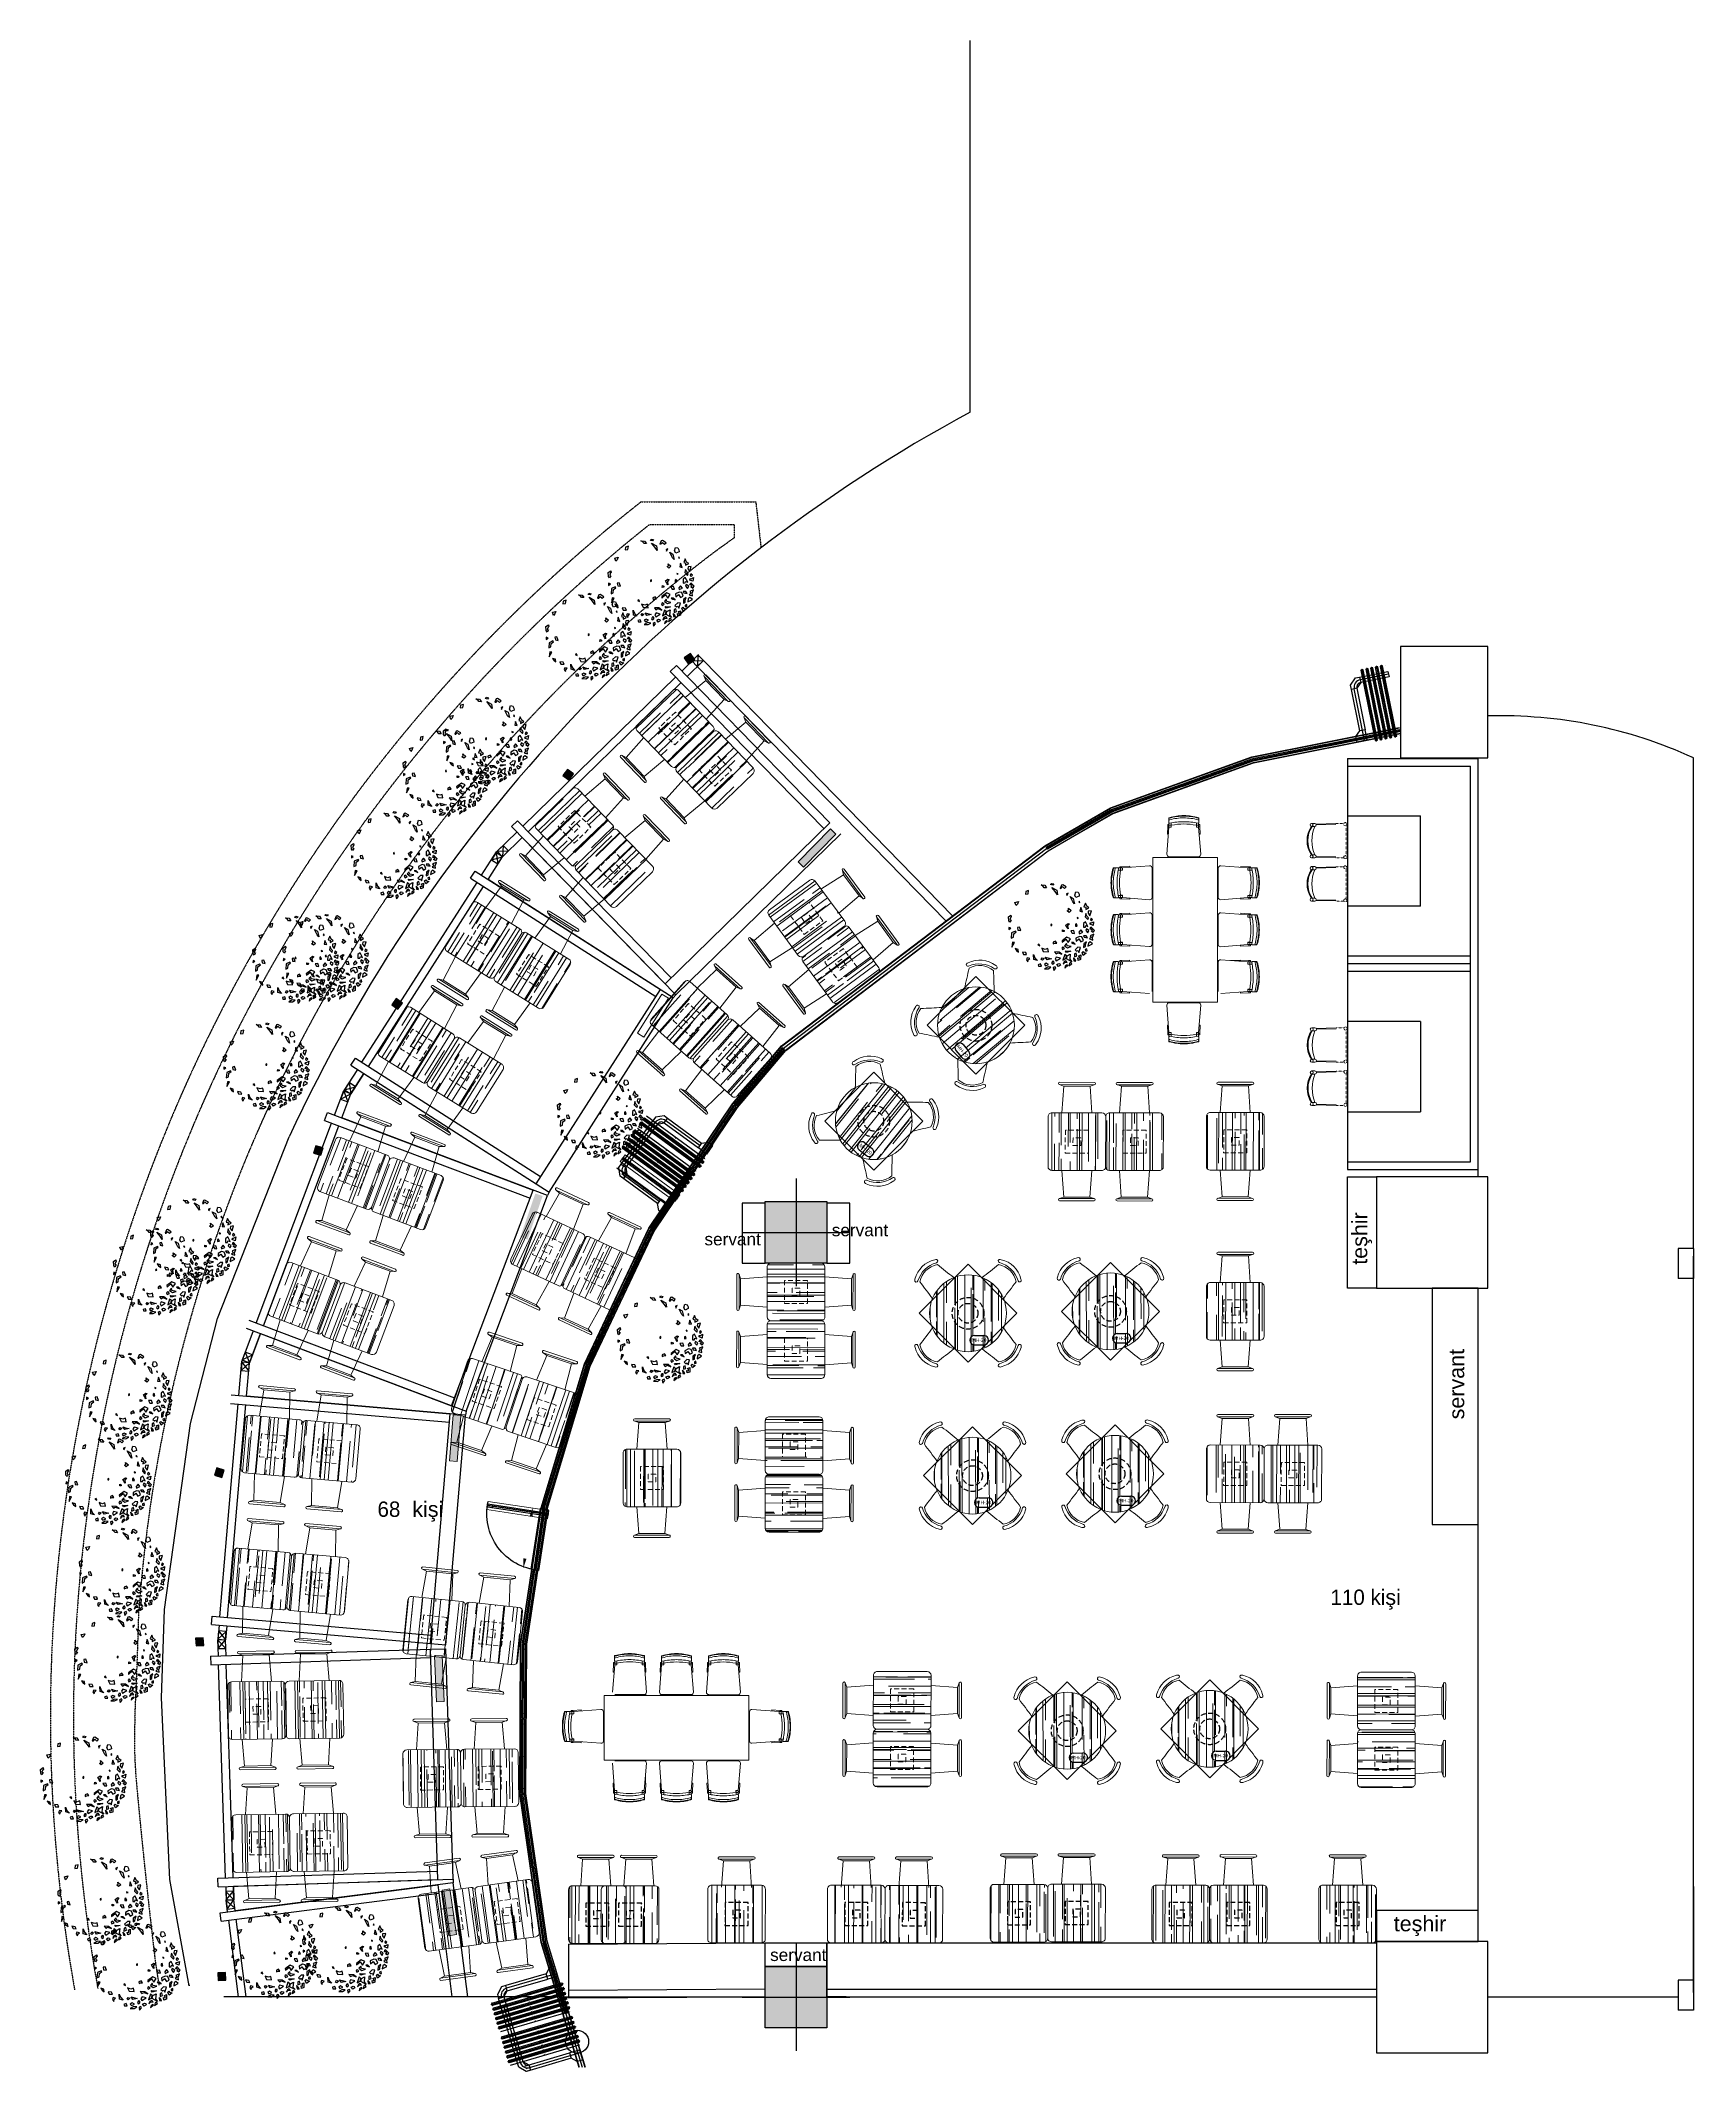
# Model space of a CAD drawing. Header units: millimetres. Extents: x 0 to 45949, y -31098 to 10954.
# Drawn here: x 33058 to 35209, y -7686 to -5044 of the extents above; entities that cross this region are included whole.
import ezdxf
from ezdxf import colors
from ezdxf.entities.mleader import LeaderData, LeaderLine
from ezdxf.enums import TextEntityAlignment as Align
from ezdxf.math import Vec2, Vec3

# ---------------------------------------------------------------- set-up
doc = ezdxf.new("R2010")
doc.units = ezdxf.units.MM
for name, pattern in [('14.022_PLAN_+56.00$0$14.022_A KATLAR$0$DASHED2', [0.375, 0.25, -0.125]), ('14.022_PLAN_+56.00$0$14.022_A KATLAR$0$MITTELLINIE', [0.6000000000000001, 0.5, -0.05, 0, -0.05]), ('14.022_TASIYICI_+56.00$0$DUZ', [0]), ('ACAD_ISO02W100', [15, 12, -3]), ('FP-M3-B5-GF$0$FP-M3-B5-GF$0$HIDDEN', [9.524999999999995, 6.349999999999998, -3.174999999999998]), ('HIDDEN', [0.38, 0.25, -0.13]), ('HIDDEN2', [0.1875, 0.125, -0.0625])]:
    doc.linetypes.add(name, pattern=pattern)
for name, color, linetype in [('14.022_CEKIRDEKLER_SAFTLAR_+56.00$0$YPM_NTS_YZ_SAFT', 252, 'Continuous'), ('14.022_PLAN_+56.00$0$14.022_A KATLAR$0$3-0PN-GLS', 252, 'Continuous'), ('14.022_PLAN_+56.00$0$14.022_A KATLAR$0$Duenn', 252, 'Continuous'), ('14.022_PLAN_+56.00$0$14.022_A KATLAR$0$KAYAR-KAPI-CAM-İZİ', 130, '14.022_PLAN_+56.00$0$14.022_A KATLAR$0$DASHED2'), ('14.022_PLAN_+56.00$0$14.022_A KATLAR$0$Mittellinie', 252, '14.022_PLAN_+56.00$0$14.022_A KATLAR$0$MITTELLINIE'), ('14.022_TASIYICI_+56.00$0$YPM_STR_BA', 252, '14.022_TASIYICI_+56.00$0$DUZ'), ('14.022_TASIYICI_+56.00$0$YPM_STR_BAT', 252, 'Continuous'), ('716FirePL00$0$YPSIS', 252, 'Continuous'), ('a-pergole-ölçü', 7, 'Continuous'), ('A_IZ_BETONARME', 252, 'HIDDEN'), ('A_ser_olcu', 252, 'Continuous'), ('A绿-1', 94, 'Continuous'), ('DORMA', 10, 'Continuous'), ('MD-GYMSUM BOARD FX', 252, 'Continuous'), ('TARAMA', 252, 'Continuous'), ('yazı', 21, 'Continuous')]:
    doc.layers.add(name, color=color, linetype=linetype)
doc.layers.add('14.022_TASIYICI_+56.00$0$YPM_STR_CROSS', color=252, linetype='Continuous', plot=False)
for name, color, linetype, lineweight in [('A_ALAN_BRUT', 252, 'Continuous', 9), ('MOBİLYA TEFRİŞ', 35, 'Continuous', 15), ('SDB-Gorunus2', 152, 'Continuous', 9), ('TEFRIS', 9, 'Continuous', 0)]:
    doc.layers.add(name, color=color, linetype=linetype, lineweight=lineweight)
doc.styles.add('14.022_CEKIRDEKLER_SAFTLAR_+56.00$0$Standard', font='arial.ttf')
doc.styles.get("Standard").update_dxf_attribs({"font": 'arial.ttf'})
doc.dimstyles.new('ISO-25', dxfattribs={"dimtxt": 2.5, "dimasz": 2.5, "dimexe": 1.25, "dimexo": 0.625, "dimtad": 1, "dimtxsty": 'Standard', "dimcen": 2.5, "dimadec": 0, "dimazin": 0, "dimtfac": 1, "dimtmove": 0, "dimatfit": 3, "dimfxl": 1, "dimarcsym": 0})

# ---------------------------------------------------------------- blocks, each defined once
blk = doc.blocks.new('971')
at = {"layer": '14.022_PLAN_+56.00$0$14.022_A KATLAR$0$3-0PN-GLS'}
blk.add_lwpolyline([(76661.80623069407, 17776.00557692619, -0.3320587523169231), (76661.8541650706, 17776.04135788766), (76758.40404545276, 17776.04134474825, -0.3320587523168907), (76758.45198153843, 17776.00556607669, -0.1451998767449979), (76758.45205626002, 17772.87712571057, -0.3320587523168909), (76758.40412188355, 17772.84134474917), (76661.85424150129, 17772.84135788853, -0.3320587523169245), (76661.8063054156, 17772.87713656012, -0.145199876744998)], format="xyb", close=True, dxfattribs=at)
at = {"layer": '14.022_PLAN_+56.00$0$14.022_A KATLAR$0$Duenn'}
for p, q in [((76662.02910526154, 17776.041362066), (76662.02918169231, 17772.84136206693)), ((76758.2291816925, 17772.84134057079), (76758.22910526172, 17776.04134056988))]:
    blk.add_line(p, q, dxfattribs=at)
at = {"layer": '14.022_PLAN_+56.00$0$14.022_A KATLAR$0$KAYAR-KAPI-CAM-İZİ', "lineweight": 25}
blk.add_point((76662.02914349886, 17774.44862895447), dxfattribs=at)
at = {"layer": '14.022_PLAN_+56.00$0$14.022_A KATLAR$0$Mittellinie'}
blk.add_line((76661.57914347707, 17774.4413513184), (76758.67914347707, 17774.44135131842), dxfattribs=at)
for centre in [(76668.07914347528, 17774.44150656839), (76752.17914347889, 17774.44119606844)]:
    blk.add_circle(centre, 0.45, dxfattribs=at)
blk = doc.blocks.new('*D4')
at = {"layer": '716FirePL00$0$YPSIS', "color": 0, "lineweight": -2, "transparency": 16777216}
blk.add_line((50657.19786924412, 12066.85510076874), (50602.19786924212, 12066.85520249822), dxfattribs=at)
at = {"layer": '716FirePL00$0$YPSIS', "color": 0, "transparency": 16777216}
for points in [[(50602.19787309551, 12068.93853583155), (50602.19786538873, 12064.77186916489), (50589.69786924214, 12066.85522561856)], [(50657.19787309751, 12068.93843410207), (50657.19786539073, 12064.77176743541), (50669.6978692441, 12066.8550776484)]]:
    blk.add_solid(points, dxfattribs=at)
at = {"layer": 'Defpoints', "color": 0, "transparency": 16777216}
for p in [(50589.69785120139, 12057.10150093804), (50589.69786924214, 12066.85522561856), (50669.69785120335, 12057.10135296788)]:
    blk.add_point(p, dxfattribs=at)
at = {"layer": '716FirePL00$0$YPSIS', "color": 0, "transparency": 16777216, "insert": (50629.69788682782, 12076.36231397998), "char_height": 12.5, "attachment_point": 5, "rotation": 359.99989402417884}
blk.add_mtext('80', dxfattribs=at)
blk = doc.blocks.new('*D36')
at = {"layer": 'Defpoints', "color": 0, "transparency": 16777216}
for p in [(250965.8474644323, -12490.48521682176), (251930.8474643729, -12490.48366432164), (251930.8475442851, -12540.15534011385)]:
    blk.add_point(p, dxfattribs=at)
at = {"layer": 'DORMA', "color": 0, "lineweight": -2, "transparency": 16777216}
blk.add_line((250978.3475443445, -12540.15687250387), (251918.3475442851, -12540.15536022395), dxfattribs=at)
at = {"layer": 'DORMA', "color": 0, "transparency": 16777216}
for points in [[(250978.3475409928, -12538.07353917054), (250978.3475476961, -12542.2402058372), (250965.8475443445, -12540.15689261398)], [(251918.3475409334, -12538.07202689062), (251918.3475476368, -12542.23869355728), (251930.8475442851, -12540.15534011385)]]:
    blk.add_solid(points, dxfattribs=at)
at = {"layer": 'DORMA', "color": 0, "transparency": 16777216, "insert": (251448.3475290196, -12530.6489540174), "char_height": 12.5, "attachment_point": 5, "rotation": 9.217793252609054e-05}
blk.add_mtext('965', dxfattribs=at)
blk = doc.blocks.new('*D20')
at = {"layer": 'Defpoints', "color": 0, "transparency": 16777216}
for p in [(246416.7379861178, -15055.75683849677), (246416.7379861178, -15150.52227188833), (247296.7379861358, -15150.52064421517)]:
    blk.add_point(p, dxfattribs=at)
at = {"layer": 'DORMA', "color": 0, "lineweight": -2, "transparency": 16777216}
blk.add_line((247284.2379861358, -15055.75683849677), (246429.2379861178, -15055.75683849677), dxfattribs=at)
at = {"layer": 'DORMA', "color": 0, "transparency": 16777216}
for points in [[(246429.2379861178, -15053.67350516344), (246429.2379861178, -15057.84017183011), (246416.7379861178, -15055.75683849677)], [(247284.2379861358, -15053.67350516344), (247284.2379861358, -15057.84017183011), (247296.7379861358, -15055.75683849677)]]:
    blk.add_solid(points, dxfattribs=at)
at = {"layer": 'DORMA', "color": 0, "transparency": 16777216, "insert": (246856.7379861268, -15046.24967615025), "char_height": 12.5, "attachment_point": 5}
blk.add_mtext('880', dxfattribs=at)
blk = doc.blocks.new('*D34')
at = {"layer": 'Defpoints', "color": 0, "transparency": 16777216}
for p in [(254872.3866011916, -6913.005763209746), (255810.3866011474, -6913.005763209745), (255810.3866011474, -6962.243227157742)]:
    blk.add_point(p, dxfattribs=at)
at = {"layer": 'DORMA', "color": 0, "lineweight": -2, "transparency": 16777216}
blk.add_line((254884.8866011916, -6962.243227157742), (255797.8866011474, -6962.243227157742), dxfattribs=at)
at = {"layer": 'DORMA', "color": 0, "transparency": 16777216}
for points in [[(254884.8866011916, -6960.159893824409), (254884.8866011916, -6964.326560491075), (254872.3866011916, -6962.243227157742)], [(255797.8866011474, -6960.159893824409), (255797.8866011474, -6964.326560491075), (255810.3866011474, -6962.243227157742)]]:
    blk.add_solid(points, dxfattribs=at)
at = {"layer": 'DORMA', "color": 0, "transparency": 16777216, "insert": (255341.3866011695, -6952.73180150972), "char_height": 12.5, "attachment_point": 5}
blk.add_mtext('938', dxfattribs=at)
blk = doc.blocks.new('*D38')
at = {"layer": 'Defpoints', "color": 0, "transparency": 16777216}
for p in [(247783.5902507157, -16730.97480846068), (248741.5879400742, -16780.69102777143), (248741.5902496294, -16731.01935203288)]:
    blk.add_point(p, dxfattribs=at)
at = {"layer": 'DORMA', "color": 0, "lineweight": -2, "transparency": 16777216}
blk.add_line((247796.087941147, -16780.6470654045), (248729.0879400877, -16780.69044656616), dxfattribs=at)
at = {"layer": 'DORMA', "color": 0, "transparency": 16777216}
for points in [[(247796.0880380145, -16778.56373207342), (247796.0878442794, -16782.73039873558), (247783.5879411605, -16780.64648419922)], [(248729.0880369553, -16778.60711323508), (248729.0878432202, -16782.77377989724), (248741.5879400742, -16780.69102777143)]]:
    blk.add_solid(points, dxfattribs=at)
at = {"layer": 'DORMA', "color": 0, "transparency": 16777216, "insert": (248262.5883826664, -16771.16159364908), "char_height": 12.5, "attachment_point": 5, "rotation": 359.99733595125997}
blk.add_mtext('958', dxfattribs=at)
blk = doc.blocks.new('taşıycı ayak')
at = {"layer": 'A_ser_olcu', "true_color": 0x1678d4}
h = blk.add_hatch(color=152, dxfattribs=at)
h.dxf.hatch_style = 1
h.paths.add_polyline_path([(102250.7451324561, 58995.88648144994), (102250.7451324561, 58985.88648144994), (102260.7451324561, 58985.88648144994), (102260.7451324561, 58995.88648144994)])
at = {"layer": 'A_ser_olcu', "color": 152, "true_color": 0x1678d4}
blk.add_lwpolyline([(102250.7451324561, 58995.88648144994), (102250.7451324561, 58985.88648144994), (102260.7451324561, 58985.88648144994), (102260.7451324561, 58995.88648144994)], close=True, dxfattribs=at)
blk = doc.blocks.new('xcvb')
at = {"layer": 'MOBİLYA TEFRİŞ', "linetype": 'Continuous'}
h = blk.add_hatch(dxfattribs=at)
h.set_pattern_fill('AR-RROOF', color=256, scale=0.7, angle=90)
h.set_pattern_definition([(90, (0, 0), (-17.77999999999999, 39.116), [266.7, -35.56, 88.89999999999999, -17.78]), (90, (-8.889999999999997, 23.6474), (-23.6474, -17.78), [53.34, -5.867399999999999, 106.68, -13.335]), (90, (-15.113, 8.89), (-11.91259999999999, 92.456), [142.24, -24.892, 71.11999999999999, -17.78])])
edge = h.paths.add_edge_path()
edge.add_arc((12122.84749945183, 1624.038697457756), 5, 180, 270)
edge.add_line((12122.84749945183, 1619.038697457756), (12187.84749945183, 1619.038697457756))
edge.add_arc((12187.84749945183, 1624.038697457756), 5, 270, 360)
edge.add_line((12192.84749945183, 1624.038697457756), (12192.84749945183, 1689.038697457756))
edge.add_arc((12187.84749945183, 1689.038697457756), 5, 0, 90)
edge.add_line((12187.84749945183, 1694.038697457756), (12122.84749945183, 1694.038697457756))
edge.add_arc((12122.84749945183, 1689.038697457756), 5, 90, 180)
edge.add_line((12117.84749945183, 1689.038697457756), (12117.84749945183, 1624.038697457756))
at = {"color": 252, "linetype": 'FP-M3-B5-GF$0$FP-M3-B5-GF$0$HIDDEN'}
for points in [[(12140.36154391376, 1641.538697457756), (12170.36154391376, 1641.538697457756), (12170.36154391376, 1671.538697457756), (12140.36154391376, 1671.538697457756)], [(12150.38027425037, 1651.548073594488), (12160.38027425037, 1651.548073594488), (12160.38027425037, 1661.548073594488), (12150.38027425037, 1661.548073594488)]]:
    blk.add_lwpolyline(points, close=True, dxfattribs=at)
at = {"layer": 'MOBİLYA TEFRİŞ'}
blk.add_lwpolyline([(12117.84749945183, 1624.038697457756, 0.414213562373095), (12122.84749945183, 1619.038697457756), (12187.84749945183, 1619.038697457756, 0.414213562373095), (12192.84749945183, 1624.038697457756), (12192.84749945183, 1689.038697457756, 0.414213562373095), (12187.84749945183, 1694.038697457756), (12122.84749945183, 1694.038697457756, 0.414213562373095), (12117.84749945183, 1689.038697457756)], format="xyb", close=True, dxfattribs=at)
blk = doc.blocks.new('MEŞE+GİYDİRME 75')
at = {"layer": 'MOBİLYA TEFRİŞ', "color": 252}
for p, q in [((19577.7277836683, 2823.686017501672), (19532.7277836683, 2823.686017501672)), ((19532.7277836683, 2823.686017501672), (19577.7277836683, 2823.686017501672)), ((19532.7277836683, 2820.686017501672), (19577.7277836683, 2820.686017501672)), ((19532.7277836683, 2820.686017501672), (19532.7277836683, 2820.686017501672)), ((19538.15904967556, 2818.686017501672), (19532.7277836683, 2820.686017501672)), ((19535.62097111194, 2784.051445854664), (19538.15904967556, 2818.686017501672)), ((19538.15904967556, 2818.686017501672), (19572.29651766103, 2818.686017501672)), ((19572.29651766103, 2818.686017501672), (19578.22540038054, 2820.770963577717)), ((19574.83459622466, 2784.051445854665), (19572.29651766103, 2818.686017501672)), ((19535.62097111194, 2709.051445854665), (19538.15904967556, 2674.416874207657)), ((19574.83459622466, 2709.051445854665), (19572.29651766103, 2674.416874207657)), ((19538.15904967556, 2674.416874207657), (19532.7277836683, 2672.416874207657)), ((19532.7277836683, 2672.416874207657), (19577.7277836683, 2672.416874207657)), ((19532.7277836683, 2672.416874207657), (19532.7277836683, 2672.416874207657)), ((19577.7277836683, 2669.416874207657), (19532.7277836683, 2669.416874207657)), ((19532.7277836683, 2669.416874207657), (19577.7277836683, 2669.416874207657)), ((19538.15904967556, 2674.416874207657), (19572.29651766103, 2674.416874207657)), ((19572.29651766103, 2674.416874207657), (19578.22540038054, 2672.331928131612))]:
    blk.add_line(p, q, dxfattribs=at)
for centre, start, end in [((19532.7277836683, 2822.186017501672), 90, 270), ((19577.7277836683, 2822.186017501672), 270, 90), ((19532.7277836683, 2670.916874207657), 90, 270), ((19577.7277836683, 2670.916874207657), 270, 90)]:
    blk.add_arc(centre, 1.5, start, end, dxfattribs=at)
at = {"color": 1, "linetype": 'ACAD_ISO02W100', "lineweight": 100}
blk.add_blockref('xcvb', (7399.88028421647, 1090.012748396909), dxfattribs=at)
blk = doc.blocks.new('HSAN')
at = {"layer": 'TEFRIS'}
for p, q in [((-22.49999999999818, 44.86742317922472), (-22.50000000000182, 40.75029303242627)), ((-22.19421001125329, 13.16781819314565), (-21.54324321388594, 39.04393914279353)), ((-21.19389362279117, 13.16781819314565), (-20.5502981807349, 38.75092560921621)), ((-18.49999999999818, 44.86742317922472), (-18.49999999999454, 40.75029303242627)), ((18.50000000001637, 44.86742317922472), (18.50000000001273, 40.75029303242627)), ((20.55029818074945, 38.75092560921621), (21.19389362279526, 13.16781819314565)), ((21.5432432139005, 39.04393914279353), (22.19421001126011, 13.16781819314565)), ((22.50000000001637, 44.86742317922472), (22.50000000002001, 40.75029303242627))]:
    blk.add_line(p, q, dxfattribs=at)
at = {"layer": 'TEFRIS', "linetype": 'HIDDEN2'}
for p, q in [((-22.45612420932775, 2.756652070369455), (-22.19421001125329, 13.16781819314565)), ((19.76794919243366, 0), (-19.76794919243366, 0)), ((22.19421001126011, 13.16781819314565), (22.45612420933139, 2.756652070369455))]:
    blk.add_line(p, q, dxfattribs=at)
at = {"layer": 'TEFRIS'}
for centre in [(-20.49999999999818, 44.86742317922472), (20.50000000001637, 44.86742317922472)]:
    blk.add_circle(centre, 1.999999999996362, dxfattribs=at)
at = {"layer": 'TEFRIS', "linetype": 'HIDDEN2'}
for centre in [(-21.49999999999818, 1), (21.49999999999818, 1)]:
    blk.add_circle(centre, 1.999999999996362, dxfattribs=at)
at = {"layer": 'TEFRIS'}
for centre, radius, start, end in [((-20.49999999999818, 40.75029303242627), 1.999999999996362, 180, 0), ((5.456968210637569e-12, 15.59744645215687), 35.12631279249008, 58.07488626771409, 121.9251137322859), ((5.456968210637569e-12, 15.59744645215687), 34.12631279249008, 57.17303889650754, 122.8269611034822), ((9.094947017729282e-12, -5.736354915628908), 50.05794721180956, 68.31869155176365, 111.6813084482402), ((20.50000000001637, 40.75029303242627), 1.999999999996362, 180, 7.016477563892661e-15)]:
    blk.add_arc(centre, radius, start, end, dxfattribs=at)
blk = doc.blocks.new('nv vxb')
for p, q in [((28123.92663240634, -5988.219174055659), (28293.92663240634, -5988.219174055659)), ((28123.92663240634, -5988.219174055659), (28123.92663240634, -6513.236459707132)), ((28293.92663240634, -6523.236459707136), (28293.92663240634, -5988.219174055659)), ((28123.92663240634, -5998.219174055659), (28283.92663240634, -5998.219174055655)), ((28283.92663240634, -6513.236459707132), (28283.92663240634, -5998.219174055655)), ((28123.92663240634, -6063.219174055663), (28218.92663240634, -6063.219174055659)), ((28218.92663240634, -6180.727816881394), (28218.92663240634, -6063.219174055659)), ((28218.92663240634, -6180.727816881394), (28123.92663240634, -6180.72781688139)), ((28283.92663240634, -6245.727816881394), (28123.92663240634, -6245.72781688139)), ((28283.92663240634, -6255.727816881394), (28123.92663240634, -6255.727816881394)), ((28283.92663240634, -6265.727816881394), (28123.92663240634, -6265.72781688139)), ((28123.92663240634, -6294.219174055655), (28123.92663240634, -6364.219174055659)), ((28218.92663240634, -6330.727816881394), (28123.92663240634, -6330.72781688139)), ((28218.92663240634, -6330.727816881394), (28218.92663240634, -6448.236459707132)), ((28123.92663240634, -6448.236459707136), (28218.92663240634, -6448.236459707132)), ((28123.92663240634, -6513.236459707126), (28283.92663240634, -6513.236459707128)), ((28123.92663240634, -6513.236459707126), (28123.92663240634, -6523.23645970714)), ((28123.92663240634, -6523.236459707139), (28292.61199696073, -6523.236459707132)), ((28128.92663240634, -6513.236459707136), (28283.92663240634, -6513.236459707132)), ((28128.92663240634, -6523.236459707136), (28293.92663240634, -6523.236459707136))]:
    blk.add_line(p, q)
at = {"layer": 'TEFRIS', "rotation": 89.99999999999999}
for p in [(28122.00749186068, -6095.320760032744), (28122.00749186068, -6151.592126560092), (28122.28991687756, -6361.217848256871), (28122.28991687756, -6417.489214784218)]:
    blk.add_blockref('HSAN', p, dxfattribs=at)
blk = doc.blocks.new('sa')
at = {"layer": 'MOBİLYA TEFRİŞ'}
for p, q in [((4098.672278126397, 5061.202061839023), (4101.158776478814, 5093.394201235587)), ((4099.705298219139, 5094.564738261546), (4099.252223730092, 5084.784548871317)), ((4099.705864060938, 5096.364738172604), (4099.705298219139, 5094.564738261546)), ((4099.705298219139, 5094.564738261546), (4101.15914430115, 5094.564281235474)), ((4099.705864060938, 5096.364738172604), (4101.159710142953, 5096.364281146536)), ((4100.891704421426, 5102.708324789441), (4100.890462831118, 5098.758700644579)), ((4100.891704421426, 5102.708324789441), (4100.890462831118, 5098.758700644579)), ((4100.891704421426, 5102.708324789441), (4100.891962823364, 5103.530327447683)), ((4101.158776478814, 5093.394201235587), (4101.160260771839, 5098.115887241504)), ((4101.158776478814, 5093.394201235587), (4103.858776345408, 5093.393352472889)), ((4101.159483781067, 5095.644201124422), (4103.769483652107, 5095.643380653808)), ((4103.770284822479, 5098.191984511042), (4103.768776349852, 5093.393380764974)), ((4103.859427063476, 5095.4633523706), (4103.858776345408, 5093.393352472889)), ((4133.559425595998, 5095.454015980868), (4133.55877487793, 5093.38401608315)), ((4133.55877487793, 5093.38401608315), (4136.25877474452, 5093.383167320444)), ((4133.650283346112, 5098.182591537137), (4133.648774873477, 5093.38398779105)), ((4133.649482175734, 5095.633987679885), (4136.259482046772, 5095.633167209278)), ((4136.25877474452, 5093.383167320444), (4136.260259037547, 5098.104853326364)), ((4138.725032986314, 5061.189470992293), (4136.25877474452, 5093.383167320444)), ((4137.71298864887, 5094.552790294267), (4136.259142566855, 5094.553247320331)), ((4137.713554490671, 5096.352790205321), (4136.259708408662, 5096.353247231396)), ((4136.531702660456, 5102.697121121771), (4136.530461070143, 5098.74749697691)), ((4136.531702660456, 5102.697121121771), (4136.530461070143, 5098.74749697691)), ((4136.531702660456, 5102.697121121771), (4136.531961062391, 5103.519123780006)), ((4137.713554490671, 5096.352790205321), (4137.71298864887, 5094.552790294267)), ((4137.71298864887, 5094.552790294267), (4138.159914115354, 5084.772317983123)), ((4099.252223730092, 5084.784548871317), (4100.493742801345, 5084.784158591632)), ((4138.159914115354, 5084.772317983123), (4136.918395044101, 5084.772708262815)), ((4101.363411244408, 5058.294135173015), (4136.032072148647, 5058.283236851603)), ((4105.923820865009, 5057.392701533819), (4105.924103785911, 5058.292701489343)), ((4113.123820509255, 5057.390438166607), (4113.124103430157, 5058.290438122134)), ((4120.323820153503, 5057.388174799398), (4120.324103074408, 5058.288174754925)), ((4127.523819797753, 5057.385911432171), (4127.524102718654, 5058.285911387717)), ((4134.723819441998, 5057.383648064959), (4134.7241023629, 5058.283648020504))]:
    blk.add_line(p, q, dxfattribs=at)
for centre, radius, start, end in [((4101.790462786647, 5098.758417723675), 0.9000000000000001, 179.981988695813, 282.5643646957906), ((4101.791704376955, 5102.70804186854), 0.9000000000000001, 179.981988695813, 286.2920300273557), ((4101.487617436024, 5103.06165083847), 0.5981079048567206, 128.5769654330255, 174.9491129567795), ((4101.791962778897, 5103.530044526797), 0.9000000000000001, 106.8176857130228, 179.981988695813), ((4101.921390846529, 5102.485823732884), 1.318909993486864, 99.1147033816652, 127.7100840343438), ((4118.559377021423, 5047.585335977888), 59.30339300140857, 89.85155877387753, 106.6862368648291), ((4118.559377021423, 5047.585335977888), 58.67339300140857, 89.85155877387753, 106.6862368648291), ((4118.551625822304, 5022.927988856787), 76.76074134082977, 89.88122189639246, 102.4627810600674), ((4118.558518809682, 5044.855277737461), 59.33345137673485, 89.8516248498428, 106.1606144793693), ((4118.687012337416, 5024.15751122815), 72.83117647058194, 78.21709751561067, 101.7468798759849), ((4118.821625808966, 5022.927903980508), 76.76074134082977, 77.5011963314578, 90.08275549496862), ((4118.826508706915, 5047.585252003286), 58.67339300140857, 73.2777405268242, 90.11241861758448), ((4118.828518796337, 5044.855192861181), 59.33345137673485, 73.80336291223793, 90.1123525415053), ((4118.829377008086, 5047.58525110162), 59.30339300140857, 73.2777405268242, 90.11241861758448), ((4135.631702704922, 5102.697404042665), 0.9000000000000001, 253.6719473642132, 359.981988695813), ((4135.630461114611, 5098.747779897803), 0.9000000000000001, 257.3996126955817, 359.981988695813), ((4135.499008248365, 5102.475268388185), 1.318909993486864, 52.25389335670825, 80.84927400976851), ((4135.631961106858, 5103.519406700903), 0.9000000000000001, 359.981988695813, 73.14629167858304), ((4135.933143603171, 5103.050822660935), 0.5981079048567206, 5.014864434709252, 51.38701195823787), ((4101.364260007113, 5060.9941350396), 2.7, 175.5832833405548, 269.981988695813), ((4136.032920911347, 5060.983236718195), 2.7, 269.981988695813, 4.380694050673784)]:
    blk.add_arc(centre, radius, start, end, dxfattribs=at)
blk = doc.blocks.new('edfgv')
at = {"layer": 'MOBİLYA TEFRİŞ'}
for p, q in [((3987.558378304217, 5061.236991223752), (3990.04487665663, 5093.429130620319)), ((3988.591398396957, 5094.599667646282), (3988.13832390791, 5084.819478256046)), ((3988.591964238758, 5096.399667557336), (3988.591398396957, 5094.599667646282)), ((3988.591398396957, 5094.599667646282), (3990.045244478968, 5094.599210620207)), ((3988.591964238758, 5096.399667557336), (3990.045810320773, 5096.399210531272)), ((3989.777804599245, 5102.743254174184), (3989.776563008938, 5098.793630029322)), ((3989.777804599245, 5102.743254174184), (3989.776563008938, 5098.793630029322)), ((3989.777804599245, 5102.743254174184), (3989.778063001182, 5103.565256832422)), ((3990.04487665663, 5093.429130620319), (3990.04636094966, 5098.150816626236)), ((3990.04487665663, 5093.429130620319), (3992.744876523222, 5093.428281857614)), ((3990.045583958885, 5095.679130509154), (3992.655583829923, 5095.678310038536)), ((3992.656385000295, 5098.226913895774), (3992.654876527669, 5093.428310149699)), ((3992.745527241299, 5095.498281755343), (3992.744876523222, 5093.428281857614)), ((4022.445525773821, 5095.488945365614), (4022.444875055748, 5093.418945467885)), ((4022.444875055748, 5093.418945467885), (4025.144874922342, 5093.418096705191)), ((4022.536383523926, 5098.217520921859), (4022.5348750513, 5093.418917175793)), ((4022.535582353554, 5095.66891706462), (4025.14558222459, 5095.668096594003)), ((4025.144874922342, 5093.418096705191), (4025.146359215367, 5098.139782711096)), ((4027.611133164135, 5061.224400377036), (4025.144874922342, 5093.418096705191)), ((4026.599088826688, 5094.587719679002), (4025.145242744677, 5094.588176705074)), ((4026.599654668489, 5096.387719590053), (4025.145808586478, 5096.388176616128)), ((4025.41780283827, 5102.7320505065), (4025.416561247965, 5098.782426361638)), ((4025.41780283827, 5102.7320505065), (4025.416561247965, 5098.782426361638)), ((4025.41780283827, 5102.7320505065), (4025.418061240209, 5103.554053164746)), ((4026.599654668489, 5096.387719590053), (4026.599088826688, 5094.587719679002)), ((4026.599088826688, 5094.587719679002), (4027.046014293173, 5084.807247367862)), ((4043.115328215305, 5061.219526531408), (4045.601826567718, 5093.411665927975)), ((4044.148348308046, 5094.582202953938), (4043.695273818998, 5084.802013563702)), ((4044.148914149847, 5096.382202864992), (4044.148348308046, 5094.582202953938)), ((4044.148348308046, 5094.582202953938), (4045.602194390057, 5094.581745927862)), ((4044.148914149847, 5096.382202864992), (4045.602760231862, 5096.381745838928)), ((4045.334754510334, 5102.725789481839), (4045.333512920027, 5098.776165336978)), ((4045.334754510334, 5102.725789481839), (4045.333512920027, 5098.776165336978)), ((4045.334754510334, 5102.725789481839), (4045.335012912271, 5103.547792140078)), ((4045.601826567718, 5093.411665927975), (4045.603310860749, 5098.133351933891)), ((4045.601826567718, 5093.411665927975), (4048.301826434311, 5093.41081716527)), ((4045.602533869974, 5095.66166581681), (4048.212533741012, 5095.660845346192)), ((4048.213334911384, 5098.20944920343), (4048.211826438758, 5093.410845457354)), ((4048.302477152388, 5095.480817062999), (4048.301826434311, 5093.41081716527)), ((4078.00247568491, 5095.47148067327), (4078.001824966836, 5093.401480775541)), ((4078.001824966836, 5093.401480775541), (4080.701824833431, 5093.400632012846)), ((4078.093333435015, 5098.200056229514), (4078.091824962389, 5093.401452483449)), ((4078.092532264643, 5095.651452372276), (4080.702532135679, 5095.650631901659)), ((4080.701824833431, 5093.400632012846), (4080.703309126456, 5098.122318018752)), ((4083.168083075224, 5061.206935684691), (4080.701824833431, 5093.400632012846)), ((4082.156038737777, 5094.570254986658), (4080.702192655765, 5094.57071201273)), ((4082.156604579578, 5096.370254897709), (4080.702758497567, 5096.370711923784)), ((4080.974752749359, 5102.714585814156), (4080.973511159053, 5098.764961669294)), ((4080.974752749359, 5102.714585814156), (4080.973511159053, 5098.764961669294)), ((4080.974752749359, 5102.714585814156), (4080.975011151298, 5103.536588472401)), ((4082.156604579578, 5096.370254897709), (4082.156038737777, 5094.570254986658)), ((4082.156038737777, 5094.570254986658), (4082.602964204262, 5084.789782675518)), ((3988.13832390791, 5084.819478256046), (3989.379842979166, 5084.819087976368)), ((4027.046014293173, 5084.807247367862), (4025.804495221922, 5084.807637647544)), ((4043.695273818998, 5084.802013563702), (4044.936792890255, 5084.801623284024)), ((4082.602964204262, 5084.789782675518), (4081.361445133011, 5084.7901729552)), ((3977.640513089088, 5057.433028234842), (3977.616464812425, 4980.933032014716)), ((3977.640513089088, 5057.433028234842), (4148.640504639975, 5057.379273263494)), ((4024.91817232646, 5058.318166236353), (3990.249511422223, 5058.329064557824)), ((4005.123825845539, 5057.424388674826), (4005.124108766443, 5058.324388630357)), ((4012.323825489785, 5057.42212530761), (4012.324108410689, 5058.322125263152)), ((4019.523825134037, 5057.419861940394), (4019.524108054938, 5058.31986189594)), ((4026.723824778283, 5057.417598573193), (4026.724285976629, 5058.884717087119)), ((4045.806461333316, 5058.311599865407), (4080.47512223755, 5058.300701543998)), ((4048.323823711024, 5057.410808471537), (4048.324106631929, 5058.310808427061)), ((4055.523823355275, 5057.408545104325), (4055.524106276175, 5058.308545059841)), ((4062.723822999521, 5057.406281737105), (4062.724105920422, 5058.306281692639)), ((4069.923822643771, 5057.404018369896), (4069.92410556467, 5058.304018325427)), ((4077.123822288017, 5057.401755002673), (4077.124105208918, 5058.301754958226)), ((4148.640504639975, 5057.379273263494), (4148.616456363318, 4980.879277043354)), ((4148.616456363318, 4980.879277043354), (3977.616464812431, 4980.933032014716)), ((3987.531936466091, 4977.122834285907), (3989.998194707888, 4944.929137957755)), ((4024.893558207997, 4980.018170105184), (3990.224897303763, 4980.029068426593)), ((4005.09949464798, 4980.024392499163), (4005.099777568878, 4980.924392454694)), ((4012.299494292228, 4980.022129131943), (4012.299777213128, 4980.922129087485)), ((4019.499493936476, 4980.019865764723), (4019.499776857377, 4980.919865720261)), ((4027.584691326009, 4977.11024343918), (4025.098192973596, 4944.918104042616)), ((4026.699263736752, 4979.286445507048), (4026.699776501629, 4980.917602353053)), ((4043.088886377181, 4977.105369593555), (4045.555144618914, 4944.9116732654)), ((4045.781847214853, 4980.011603734238), (4080.450508119092, 4980.000705412767)), ((4048.299492513465, 4980.010812295881), (4048.29977543437, 4980.910812251404)), ((4055.499492157715, 4980.008548928661), (4055.499775078618, 4980.908548884199)), ((4062.699491801962, 4980.006285561449), (4062.699774722864, 4980.906285516972)), ((4069.89949144621, 4980.004022194225), (4069.899774367114, 4980.904022149763)), ((4077.099491090455, 4980.001758826998), (4077.099774011359, 4980.901758782536)), ((4083.141641237097, 4977.092778746759), (4080.655142884622, 4944.900639350191)), ((4098.645836288272, 4977.087904901171), (4101.112094530007, 4944.894208573005)), ((4101.338797125946, 4979.99413904185), (4136.007458030183, 4979.983240720376)), ((4105.899489667449, 4979.992705358167), (4105.899772588354, 4980.892705313687)), ((4113.099489311696, 4979.990441990944), (4113.0997722326, 4980.890441946474)), ((4120.299488955944, 4979.988178623717), (4120.299771876847, 4980.888178579258)), ((4127.49948860019, 4979.985915256493), (4127.499771521097, 4980.885915212042)), ((4134.699488244441, 4979.983651889281), (4134.699771165341, 4980.883651844833)), ((4138.698591148189, 4977.075314054367), (4136.212092795714, 4944.8831746578)), ((3988.543980803536, 4943.759514983933), (3988.097055337053, 4953.539987295066)), ((3988.097055337053, 4953.539987295066), (3989.338574408305, 4953.539597015395)), ((4027.004745722315, 4953.527756406897), (4025.76322665106, 4953.528146686564)), ((4026.551671233269, 4943.74756701666), (4027.004745722315, 4953.527756406897)), ((4026.691169830053, 4953.538911059495), (4026.694958505793, 4965.591071125098)), ((4043.654005248097, 4953.522522602721), (4044.895524319351, 4953.522132323029)), ((4044.100930714559, 4943.742050291581), (4043.654005248097, 4953.522522602721)), ((4082.561695633361, 4953.510291714469), (4081.320176562104, 4953.510681994139)), ((4082.108621144293, 4943.730102324236), (4082.561695633361, 4953.510291714469)), ((4099.657880625658, 4943.724585599193), (4099.210955159188, 4953.505057910326)), ((4099.210955159188, 4953.505057910326), (4100.452474230443, 4953.504667630645)), ((4138.118645544452, 4953.49282702207), (4136.877126473199, 4953.493217301755)), ((4137.665571055387, 4943.712637631848), (4138.118645544452, 4953.49282702207)), ((3988.543414961733, 4941.959515072875), (3988.543980803536, 4943.759514983933)), ((3988.543414961733, 4941.959515072875), (3989.997261043748, 4941.959058046807)), ((3988.543980803536, 4943.759514983933), (3989.997826885551, 4943.759057957872)), ((3989.725266791956, 4935.615184156446), (3989.725008390019, 4934.793181498197)), ((3989.725266791956, 4935.615184156446), (3989.726508382261, 4939.564808301293)), ((3989.725266791956, 4935.615184156446), (3989.726508382261, 4939.564808301293)), ((3989.998194707888, 4944.929137957755), (3989.996710414857, 4940.207451951839)), ((3992.607487276672, 4942.678317598311), (3989.997487405632, 4942.679138068928)), ((3992.69819457448, 4944.928289195053), (3989.998194707888, 4944.929137957755)), ((3990.687017021974, 4940.334067657859), (3990.687129569181, 4940.692091694531)), ((3992.606686106302, 4940.12971374108), (3992.608194578926, 4944.928317487142)), ((3992.697543856407, 4942.858289297335), (3992.69819457448, 4944.928289195053)), ((4022.397542388929, 4942.848952907596), (4022.398193107004, 4944.918952805314)), ((4025.098192973596, 4944.918104042616), (4022.398193107004, 4944.918952805314)), ((4022.486684629933, 4940.120320767157), (4022.488193102557, 4944.918924513229)), ((4025.097485671339, 4942.668104153781), (4022.487485800301, 4942.668924624395)), ((4025.098192973596, 4944.918104042616), (4025.096708680566, 4940.196418036692)), ((4026.551105391468, 4941.947567105592), (4025.097259309455, 4941.948024131667)), ((4026.551671233269, 4943.74756701666), (4025.097825151254, 4943.748024042725)), ((4025.365265030979, 4935.603980488751), (4025.365006629046, 4934.781977830513)), ((4025.365265030979, 4935.603980488751), (4025.366506621288, 4939.553604633613)), ((4025.365265030979, 4935.603980488751), (4025.366506621288, 4939.553604633613)), ((4026.551105391468, 4941.947567105592), (4026.551671233269, 4943.74756701666)), ((4044.100364872756, 4941.942050380523), (4044.100930714559, 4943.742050291581)), ((4044.100364872756, 4941.942050380523), (4045.55421095477, 4941.941593354448)), ((4044.100930714559, 4943.742050291581), (4045.554776796574, 4943.741593265509)), ((4045.282216702967, 4935.597719464084), (4045.281958301027, 4934.775716805838)), ((4045.282216702967, 4935.597719464084), (4045.283458293282, 4939.547343608941)), ((4045.282216702967, 4935.597719464084), (4045.283458293282, 4939.547343608941)), ((4045.555144618914, 4944.9116732654), (4045.55366032588, 4940.189987259488)), ((4045.554437316659, 4942.661673376562), (4048.164437187696, 4942.660852905956)), ((4045.555144618914, 4944.9116732654), (4048.255144485508, 4944.910824502695)), ((4048.163636017322, 4940.112249048714), (4048.165144489955, 4944.910852794779)), ((4048.254493767433, 4942.840824604969), (4048.255144485508, 4944.910824502695)), ((4077.954492299957, 4942.831488215186), (4077.95514301803, 4944.901488112904)), ((4077.95514301803, 4944.901488112904), (4080.655142884622, 4944.900639350191)), ((4078.04363454095, 4940.102856074751), (4078.045143013586, 4944.90145982082)), ((4078.044435711327, 4942.651459931985), (4080.654435582367, 4942.650639461364)), ((4080.655142884622, 4944.900639350191), (4080.653658591585, 4940.178953344275)), ((4082.10805530249, 4941.930102413167), (4080.654209220477, 4941.930559439243)), ((4082.108621144293, 4943.730102324236), (4080.654775062282, 4943.730559350301)), ((4080.922214941992, 4935.586515796334), (4080.921956540054, 4934.764513138089)), ((4080.922214941992, 4935.586515796334), (4080.923456532305, 4939.536139941196)), ((4080.922214941992, 4935.586515796334), (4080.923456532305, 4939.536139941196)), ((4082.10805530249, 4941.930102413167), (4082.108621144293, 4943.730102324236)), ((4099.657314783845, 4941.924585688132), (4099.657880625658, 4943.724585599193)), ((4099.657314783845, 4941.924585688132), (4101.111160865862, 4941.924128662056)), ((4099.657880625658, 4943.724585599193), (4101.111726707665, 4943.724128573122)), ((4100.839166614059, 4935.580254771696), (4100.83890821212, 4934.758252113454)), ((4100.839166614059, 4935.580254771696), (4100.840408204375, 4939.529878916557)), ((4100.839166614059, 4935.580254771696), (4100.840408204375, 4939.529878916557)), ((4101.112094530007, 4944.894208573005), (4101.110610236969, 4940.172522567089)), ((4101.11138722775, 4942.644208684182), (4103.72138709879, 4942.643388213561)), ((4101.112094530007, 4944.894208573005), (4103.812094396601, 4944.893359810303)), ((4103.720585928416, 4940.094784356334), (4103.722094401047, 4944.893388102388)), ((4103.811443678521, 4942.823359912571), (4103.812094396601, 4944.893359810303)), ((4133.511442211043, 4942.814023522787), (4133.512092929125, 4944.884023420516)), ((4133.512092929125, 4944.884023420516), (4136.212092795714, 4944.8831746578)), ((4133.60058445204, 4940.085391382352), (4133.602092924676, 4944.883995128424)), ((4133.601385622421, 4942.633995239601), (4136.211385493457, 4942.633174768973)), ((4136.212092795714, 4944.8831746578), (4136.210608502674, 4940.161488651884)), ((4137.66500521358, 4941.912637720787), (4136.211159131571, 4941.913094746851)), ((4137.665571055387, 4943.712637631848), (4136.211724973376, 4943.713094657924)), ((4136.479164853085, 4935.569051103947), (4136.478906451145, 4934.747048445704)), ((4136.479164853085, 4935.569051103947), (4136.480406443398, 4939.518675248801)), ((4136.479164853085, 4935.569051103947), (4136.480406443398, 4939.518675248801)), ((4137.66500521358, 4941.912637720787), (4137.665571055387, 4943.712637631848))]:
    blk.add_line(p, q, dxfattribs=at)
for centre, radius, start, end in [((3990.676562964467, 5098.793347108414), 0.9000000000000001, 179.981988695813, 282.5643646957906), ((3990.677804554774, 5102.742971253276), 0.9000000000000001, 179.981988695813, 286.2920300273557), ((3990.373717613844, 5103.096580223199), 0.5981079048567206, 128.5769654330255, 174.9491129567795), ((3990.678062956713, 5103.564973911518), 0.9000000000000001, 106.8176857130228, 179.981988695813), ((3990.807491024345, 5102.520753117624), 1.318909993486864, 99.1147033816652, 127.7100840343438), ((4007.445477199244, 5047.620265362617), 59.30339300140857, 89.85155877387753, 106.6862368648291), ((4007.445477199244, 5047.620265362617), 58.67339300140857, 89.85155877387753, 106.6862368648291), ((4007.437726000124, 5022.962918241516), 76.76074134082977, 89.88122189639246, 102.4627810600674), ((4007.444618987498, 5044.890207122189), 59.33345137673485, 89.8516248498428, 106.1606144793693), ((4007.573112515232, 5024.192440612878), 72.83117647058194, 78.21709751561067, 101.7468798759849), ((4007.707725986784, 5022.962833365251), 76.76074134082977, 77.5011963314578, 90.08275549496862), ((4007.712608884734, 5047.620181388022), 58.67339300140857, 73.2777405268242, 90.11241861758448), ((4007.714618974152, 5044.890122245917), 59.33345137673485, 73.80336291223793, 90.1123525415053), ((4007.71547718591, 5047.620180486359), 59.30339300140857, 73.2777405268242, 90.11241861758448), ((4024.517802882739, 5102.732333427397), 0.9000000000000001, 253.6719473642132, 359.981988695813), ((4024.51656129243, 5098.782709282536), 0.9000000000000001, 257.3996126955817, 359.981988695813), ((4024.385108426186, 5102.510197772914), 1.318909993486864, 52.25389335670825, 80.84927400976851), ((4024.518061284678, 5103.554336085646), 0.9000000000000001, 359.981988695813, 73.14629167858304), ((4024.819243780988, 5103.085752045663), 0.5981079048567206, 5.014864434709252, 51.38701195823787), ((4046.233512875556, 5098.77588241607), 0.9000000000000001, 179.981988695813, 282.5643646957906), ((4046.234754465863, 5102.725506560932), 0.9000000000000001, 179.981988695813, 286.2920300273557), ((4045.930667524933, 5103.079115530854), 0.5981079048567206, 128.5769654330255, 174.9491129567795), ((4046.235012867802, 5103.547509219174), 0.9000000000000001, 106.8176857130228, 179.981988695813), ((4046.364440935434, 5102.50328842528), 1.318909993486864, 99.1147033816652, 127.7100840343438), ((4063.002427110333, 5047.602800670273), 59.30339300140857, 89.85155877387753, 106.6862368648291), ((4063.002427110333, 5047.602800670273), 58.67339300140857, 89.85155877387753, 106.6862368648291), ((4062.994675911213, 5022.945453549171), 76.76074134082977, 89.88122189639246, 102.4627810600674), ((4063.001568898587, 5044.872742429845), 59.33345137673485, 89.8516248498428, 106.1606144793693), ((4063.130062426321, 5024.174975920534), 72.83117647058194, 78.21709751561067, 101.7468798759849), ((4063.264675897873, 5022.945368672907), 76.76074134082977, 77.5011963314578, 90.08275549496862), ((4063.269558795823, 5047.602716695677), 58.67339300140857, 73.2777405268242, 90.11241861758448), ((4063.271568885241, 5044.872657553573), 59.33345137673485, 73.80336291223793, 90.1123525415053), ((4063.272427096998, 5047.602715794015), 59.30339300140857, 73.2777405268242, 90.11241861758448), ((4080.074752793828, 5102.714868735053), 0.9000000000000001, 253.6719473642132, 359.981988695813), ((4080.073511203519, 5098.765244590191), 0.9000000000000001, 257.3996126955817, 359.981988695813), ((4079.942058337275, 5102.492733080569), 1.318909993486864, 52.25389335670825, 80.84927400976851), ((4080.075011195767, 5103.536871393302), 0.9000000000000001, 359.981988695813, 73.14629167858304), ((4080.376193692077, 5103.068287353319), 0.5981079048567206, 5.014864434709252, 51.38701195823787), ((4024.919021089167, 5061.018166102942), 2.7, 269.9819886956046, 4.380694050673784), ((4045.80731009602, 5061.011599731995), 2.7, 175.5832833405548, 269.981988695813), ((4080.475971000255, 5061.000701410587), 2.7, 269.981988695813, 4.380694050673784), ((4024.892709445298, 4977.318170238606), 2.7, 355.5832833405548, 89.98198869581302), ((4045.780998452149, 4977.311603867645), 2.7, 89.98198869560457, 184.3806940506738), ((4080.449659356383, 4977.300705546182), 2.7, 355.5832833405548, 89.98198869560457), ((4101.337948363243, 4977.294139175261), 2.7, 89.98198869560457, 184.3806940506738), ((4136.006609267476, 4977.283240853798), 2.7, 355.5832833405548, 89.98198869560457), ((3990.62500834555, 4934.792898577303), 0.9000000000000001, 179.981988695813, 253.146291678583), ((3990.625266747486, 4935.614901235538), 0.9000000000000001, 73.6719473642132, 179.981988695813), ((3990.626508337794, 4939.5645253804), 0.9000000000000001, 77.39961269558174, 179.981988695813), ((3990.323825849236, 4935.261482617265), 0.5981079048567206, 185.0148644347092, 231.3870119582378), ((3990.75796120404, 4935.837036890021), 1.318909993486864, 232.2538933567083, 260.8492740097685), ((4007.42759244432, 4990.727054176587), 59.30339300140857, 253.2777405268242, 270.1124186175845), ((4007.43046074549, 4990.727053274913), 58.67339300140857, 253.2777405268242, 270.1124186175845), ((4007.435343643442, 5015.384401297681), 76.76074134082977, 257.5011963314578, 270.0827554949686), ((4007.42845065607, 4993.457112417014), 59.33345137673485, 253.803362912238, 270.1123525415053), ((4007.569957114993, 5014.154794050057), 72.83117647058194, 258.2170975156106, 281.7468798759849), ((4007.69759243098, 4990.726969300315), 59.30339300140857, 269.8515587738775, 286.6862368648291), ((4007.69845064273, 4993.45702754075), 59.33345137673485, 269.8516248498428, 286.1606144793693), ((4007.69759243098, 4990.726969300315), 58.67339300140857, 269.8515587738775, 286.6862368648291), ((4007.705343630102, 5015.384316421419), 76.76074134082977, 269.8812218963924, 282.4627810600675), ((4024.465265075448, 4935.604263409659), 0.9000000000000001, 359.981988695813, 106.2920300273557), ((4024.466506665757, 4939.553887554521), 0.9000000000000001, 359.981988695813, 102.5643646957906), ((4024.335578605885, 4935.826481545319), 1.318909993486864, 279.1147033816652, 307.7100840343438), ((4024.465006673515, 4934.782260751421), 0.9000000000000001, 286.8176857130228, 359.981988695813), ((4024.76935201638, 4935.250654439733), 0.5981079048567206, 308.5769654330255, 354.9491129567795), ((4046.181958256559, 4934.775433884937), 0.9000000000000001, 179.981988695813, 253.146291678583), ((4045.877907459079, 4935.244018826583), 0.5981079048567206, 185.0148644347092, 231.3870119582378), ((4046.182216658498, 4935.597436543179), 0.9000000000000001, 73.6719473642132, 179.981988695813), ((4046.183458248811, 4939.547060688034), 0.9000000000000001, 77.3996126953698, 179.981988695813), ((4046.312042813884, 4935.819573099332), 1.318909993486864, 232.2538933567083, 260.8492740097685), ((4062.984542355428, 4990.709589484191), 59.30339300140857, 253.2777405265022, 270.1124186175845), ((4062.984542355428, 4990.709589484191), 58.67339300140857, 253.2777405265022, 270.1124186175845), ((4062.992293554599, 5015.3669366053), 76.76074134082977, 257.5011963314578, 270.0827554949686), ((4062.985400567189, 4993.43964772463), 59.33345137673485, 253.8033629120214, 270.1123525415053), ((4063.126907026145, 5014.137329357658), 72.83117647058194, 258.2170975153986, 281.7468798757716), ((4063.251674040922, 4990.709505509596), 58.67339300140857, 269.8515587736691, 286.6862368648291), ((4063.25454234209, 4990.709504607916), 59.30339300140857, 269.8515587736691, 286.6862368648291), ((4063.254542342088, 4990.709504607916), 59.30339300140857, 269.8515587736691, 286.6862368648291), ((4063.255400553849, 4993.439562848358), 59.33345137673485, 269.8516248498428, 286.1606144791527), ((4063.262293541256, 5015.366851729021), 76.76074134082977, 269.881221896184, 282.4627810598527), ((4080.022214986461, 4935.586798717242), 0.9000000000000001, 359.981988695813, 106.2920300273557), ((4080.023456576774, 4939.536422862097), 0.9000000000000001, 359.981988695813, 102.5643646957906), ((4079.889660215725, 4935.809017754567), 1.318909993486864, 279.1147033816652, 307.7100840343438), ((4080.021956584523, 4934.764796059), 0.9000000000000001, 286.8176857130228, 359.981988695813), ((4080.323433626226, 4935.233190648985), 0.5981079048567206, 308.5769654330255, 354.9491129567795), ((4101.738908167651, 4934.757969192553), 0.9000000000000001, 179.981988695813, 253.146291678583), ((4101.434857370171, 4935.226554134199), 0.5981079048567206, 185.0148644347092, 231.3870119582378), ((4101.739166569591, 4935.579971850788), 0.9000000000000001, 73.6719473642132, 179.981988695813), ((4101.740408159906, 4939.529595995664), 0.9000000000000001, 77.3996126953698, 179.981988695813), ((4101.868992724977, 4935.802108406948), 1.318909993486864, 232.2538933567083, 260.8492740097685), ((4118.54149226652, 4990.692124791811), 59.30339300140857, 253.2777405265022, 270.1124186175845), ((4118.54149226652, 4990.692124791811), 58.67339300140857, 253.2777405265022, 270.1124186175845), ((4118.549243465691, 5015.349471912908), 76.76074134082977, 257.5011963314578, 270.0827554949686), ((4118.542350478284, 4993.422183032242), 59.33345137673485, 253.8033629120214, 270.1123525415053), ((4118.68385693724, 5014.119864665281), 72.83117647058194, 258.2170975153986, 281.7468798757716), ((4118.808623952013, 4990.692040817208), 58.67339300140857, 269.8515587736691, 286.6862368648291), ((4118.811492253183, 4990.692039915531), 59.30339300140857, 269.8515587736691, 286.6862368648291), ((4118.81235046494, 4993.42209815597), 59.33345137673485, 269.8516248498428, 286.1606144791527), ((4118.819243452349, 5015.349387036636), 76.76074134082977, 269.881221896184, 282.4627810598527), ((4135.579164897555, 4935.569334024851), 0.9000000000000001, 359.981988695813, 106.2920300273557), ((4135.580406487868, 4939.518958169712), 0.9000000000000001, 359.981988695813, 102.5643646957906), ((4135.446610126814, 4935.791553062187), 1.318909993486864, 279.1147033816652, 307.7100840343438), ((4135.578906495614, 4934.747331366612), 0.9000000000000001, 286.8176857130228, 359.981988695813), ((4135.880383537319, 4935.215725956601), 0.5981079048567206, 308.5769654330255, 354.9491129567795)]:
    blk.add_arc(centre, radius, start, end, dxfattribs=at)
blk.add_blockref('sa', (0, 0))
at = {"xscale": -1, "rotation": 90}
blk.add_blockref('sa', (9035.040712026814, 9139.453095306928), dxfattribs=at)
at = {"rotation": 270}
blk.add_blockref('sa', (-908.7596942977507, 9139.453095306928), dxfattribs=at)
blk = doc.blocks.new('ghh')
at = {"layer": 'MOBİLYA TEFRİŞ'}
for p, q in [((172334.053970206, -96715.03459388381), (172334.3787411564, -96713.82609661158)), ((172307.3538180379, -96740.77691794396), (172308.5632024908, -96740.45546643557))]:
    blk.add_line(p, q, dxfattribs=at)
for centre, radius, start, end in [((173829.4363318606, -95536.5716787008), 1906.741002341283, 217.219831617835, 218.0385879401357), ((171125.9988002909, -98232.59643989084), 1906.741002342591, 51.80409262048045, 52.62122917587266), ((172300.0539123537, -96706.43191604232), 28.10000000000982, 280.213291007744, 349.6293895528012), ((172296.6644626801, -96703.03314701363), 34.90000000001282, 285.8667360843138, 343.9759442824517), ((172300.1951394235, -96706.5735314185), 34.90000000001918, 283.8731182867847, 345.9695622737802), ((172332.2886318343, -96713.26440168137), 2.164268507541633, 344.9577604366904, 163.9759459425896), ((172306.7978641192, -96738.68527423314), 2.164268507548997, 105.8667377439555, 284.8849020525477)]:
    blk.add_arc(centre, radius, start, end, dxfattribs=at)
blk = doc.blocks.new('011')
at = {"layer": 'A绿-1', "color": 0}
for p, q in [((-233.4399849270121, 983.3385487060259), (-145.2215263192193, 974.6547489183504)), ((-182.3531852353481, 943.765363077815), (-233.4399849270121, 983.3385487060259)), ((-5.440842659852933, 991.1887462901577), (15.04766537802061, 1022.121990965057)), ((47.27917163376696, 976.9645646995705), (-5.440842659852933, 991.1887462901577)), ((15.04766537802061, 1022.121990965057), (67.76774634054163, 1007.897978992623)), ((67.76774634054163, 1007.897978992623), (47.27917163376696, 976.9645646995705)), ((256.4231476786081, 979.2304716446815), (225.4524851836031, 900.4353828600033)), ((284.7058412969927, 987.6070274134618), (256.4231476786081, 979.2304716446815)), ((371.8699091307935, 933.8537515949429), (284.7058412969927, 987.6070274134618)), ((-865.3590016500675, 562.4499127148192), (-782.7228640745743, 581.9512651467703)), ((-836.9730688402778, 486.3153308762703), (-865.3590016500675, 562.4499127148192)), ((-807.0569388914737, 520.0408818606229), (-836.9730688402778, 486.3153308762703)), ((-782.7228640745743, 581.9512651467703), (-807.0569388914737, 520.0408818606229)), ((-602.1712792683975, 829.3738058972085), (-612.0744391009794, 761.7912268396176)), ((-612.0744391009794, 761.7912268396176), (-550.5058241885272, 770.0800186590495)), ((-536.1780762847629, 848.9190692272896), (-602.1712792683975, 829.3738058972085)), ((-550.5058241885272, 770.0800186590495), (-536.1780762847629, 848.9190692272896)), ((-160.1282021785155, 915.5366029160796), (-182.3531852353481, 943.765363077815)), ((-102.9837694318849, 912.5689595050972), (-160.1282021785155, 915.5366029160796)), ((-145.2215263192193, 974.6547489183504), (-102.9837694318849, 912.5689595050972)), ((25.15727937576594, 920.6823826559521), (141.1829252006137, 855.5849709932008)), ((104.0513341316837, 824.695558485073), (25.15727937576594, 920.6823826559521)), ((156.2956752803875, 745.6810789671945), (104.0513341316837, 824.695558485073)), ((141.1829252006137, 855.5849709932008), (156.2956752803875, 745.6810789671945)), ((225.4524851836031, 900.4353828600033), (251.5229695754242, 903.1836695389502)), ((251.5229695754242, 903.1836695389502), (283.6514856248978, 942.5373417631417)), ((283.6514856248978, 942.5373417631417), (332.5262275681016, 897.3360233287312)), ((332.5262275681016, 897.3360233287312), (371.8699091307935, 933.8537515949429)), ((414.2111650788574, 787.2566636851479), (374.2881326935021, 770.4598103715834)), ((374.2881326935021, 770.4598103715834), (382.661507959303, 728.182309848271)), ((382.661507959303, 728.182309848271), (414.2111650788574, 787.2566636851479)), ((464.2432359384838, 702.61393907827), (539.1886391942389, 660.1610336061858)), ((529.8641347498051, 572.857852938665), (464.2432359384838, 702.61393907827)), ((571.5234058669885, 530.4925984663932), (529.8641347498051, 572.857852938665)), ((539.1886391942389, 660.1610336061858), (571.5234058669885, 530.4925984663932)), ((577.374584756908, 736.1203280503687), (601.1300308532082, 817.7513807937066)), ((605.1816725596436, 679.7063636052262), (577.374584756908, 736.1203280503687)), ((601.1300308532082, 817.7513807937066), (656.0620847551618, 809.1555349618575)), ((685.0268892395543, 713.3004035770828), (605.1816725596436, 679.7063636052262)), ((656.0620847551618, 809.1555349618575), (678.8660624365439, 761.2060398522663)), ((688.4999422268593, 594.9761576166966), (672.4357193040196, 575.299111885095)), ((672.4357193040196, 575.299111885095), (699.0852904320345, 558.3268232340051)), ((678.8660624365439, 761.2060398522663), (685.0268892395543, 713.3004035770828)), ((699.0852904320345, 558.3268232340051), (688.4999422268593, 594.9761576166966)), ((834.4340150886565, 546.0302110078519), (797.0371765935561, 457.1756295871528)), ((868.2510056218598, 468.4137482557562), (834.4340150886565, 546.0302110078519)), ((-1019.157868248527, 213.5437860881575), (-960.9589792373008, 255.6459846118087)), ((-1014.051600659266, 120.5685441653986), (-1019.157868248527, 213.5437860881575)), ((-986.8232711938326, 83.87541761730608), (-1014.051600659266, 120.5685441653986)), ((-957.485926250054, 137.3217386514225), (-986.8232711938326, 83.87541761730608)), ((-964.2258143465151, 204.9479402563011), (-986.347639935615, 148.6659278308362)), ((-986.347639935615, 148.6659278308362), (-957.485926250054, 137.3217386514225)), ((-952.585943207785, 213.3686174264512), (-964.2258143465151, 204.9479402563011)), ((-960.9589792373008, 255.6459846118087), (-952.585943207785, 213.3686174264512)), ((-0.9359253415022977, 27.75362535876775), (-2.569464667758439, 2.404592296959891)), ((-2.569464667758439, 2.404592296959891), (23.50116154295392, 5.153214878770086)), ((20.13149555062409, 38.96622597266105), (-0.9359253415022977, 27.75362535876775)), ((23.50116154295392, 5.153214878770086), (20.13149555062409, 38.96622597266105)), ((360.7862681191182, 15.5321799546), (418.9851371296099, 57.63432759283023)), ((388.5932816403219, -40.88147526765533), (360.7862681191182, 15.5321799546)), ((395.8716344849672, 359.1170031598922), (428.5791112352745, 378.7499537699769)), ((439.743114828656, 322.3800177774028), (395.8716344849672, 359.1170031598922)), ((447.8468508151709, 46.29013841341293), (404.0785842202022, -1.484003811085131)), ((418.9851371296099, 57.63432759283023), (447.8468508151709, 46.29013841341293)), ((422.4179451959208, 426.6557233830717), (490.7265511541045, 367.3180773105632)), ((428.5791112352745, 378.7499537699769), (422.4179451959208, 426.6557233830717)), ((490.7265511541045, 367.3180773105632), (439.743114828656, 322.3800177774028)), ((593.2097755040159, 34.63878002378624), (592.1552496246877, -10.43074081470331)), ((614.2771285489434, 45.85140730526837), (593.2097755040159, 34.63878002378624)), ((634.868877003144, -7.726407779533474), (614.2771285489434, 45.85140730526837)), ((667.3697166364291, 180.9287629426472), (631.2924473158782, 195.1090494186283)), ((631.2924473158782, 195.1090494186283), (639.086827957246, 172.552283843168)), ((639.086827957246, 172.552283843168), (667.3697166364291, 180.9287629426472)), ((719.2014276286936, 439.958548821116), (700.4493946098373, 349.8632993095307)), ((700.4493946098373, 349.8632993095307), (762.5971737648943, 338.4312895121511)), ((762.5971737648943, 338.4312895121511), (719.2014276286936, 439.958548821116)), ((785.6034271827084, 56.40781161170162), (783.8833285743021, -36.69146109635403)), ((835.2166571135749, 97.81347943953006), (785.6034271827084, 56.40781161170162)), ((797.0371765935561, 457.1756295871528), (844.6525115933619, 444.9388637827651)), ((843.3488770733238, 292.6532480830865), (827.2748887966736, 213.0890737022019)), ((827.2748887966736, 213.0890737022019), (889.5214334920165, 147.8596569203219)), ((833.7746170070604, -34.74345993838506), (843.0194509875146, 2.266608849153272)), ((893.0497071963619, -15.51413062696156), (835.2166571135749, 97.81347943953006)), ((844.6525115933619, 444.9388637827651), (842.6540048587485, 391.2968664445361)), ((842.6540048587485, 391.2968664445361), (918.4204725606251, 430.9043880565368)), ((843.0194509875146, 2.266608849153272), (893.0497071963619, -15.51413062696156)), ((869.9195774163236, 231.66930636693), (843.3488770733238, 292.6532480830865)), ((918.4204725606251, 430.9043880565368), (868.2510056218598, 468.4137482557562)), ((903.4586857326212, 193.5104605775705), (869.9195774163236, 231.66930636693)), ((889.5214334920165, 147.8596569203219), (903.4586857326212, 193.5104605775705)), ((902.3462479969603, 351.3401107264508), (897.9323111988488, 303.2422870668634)), ((897.9323111988488, 303.2422870668634), (941.133339775668, 242.9072554174272)), ((978.8921690443531, 362.8035186201087), (902.3462479969603, 351.3401107264508)), ((941.133339775668, 242.9072554174272), (978.8921690443531, 362.8035186201087)), ((947.3544472945505, 34.53245275904555), (949.4918618031661, 68.44555680687336)), ((1018.846328157873, 6.312887796018913), (947.3544472945505, 34.53245275904555)), ((949.4918618031661, 68.44555680687336), (975.6453358613071, 66.64751354019972)), ((967.7040401186096, 181.9233137012343), (951.3514607638353, 141.8164474355217)), ((951.3514607638353, 141.8164474355217), (977.6437396468245, 120.2897471655378)), ((1005.934422315273, 152.4052805208994), (967.7040401186096, 181.9233137012343)), ((975.6453358613071, 66.64751354019972), (1030.089559256914, 96.96517324708111)), ((977.6437396468245, 120.2897471655378), (1005.934422315273, 152.4052805208994)), ((1030.089559256914, 96.96517324708111), (1018.846328157873, 6.312887796018913)), ((-1011.632937267714, -42.8253741115077), (-1014.899705707969, -93.52324884891277)), ((-1014.899705707969, -93.52324884891277), (-968.3404515484581, -59.8416245461558)), ((-968.3404515484581, -59.8416245461558), (-1011.632937267714, -42.8253741115077)), ((-946.0122747434652, -172.5815632003141), (-954.1787899389747, -299.3262137635393)), ((-954.1787899389747, -299.3262137635393), (-902.6165952761658, -274.1089921273742)), ((-854.5271506446297, -130.5672519635737), (-946.0122747434652, -172.5815632003141)), ((-925.2140521235415, -395.1815147664202), (-938.3840833456488, -513.4617322742924)), ((-938.3840833456488, -513.4617322742924), (-877.4971479512751, -400.9412270214598)), ((-877.4971479512751, -400.9412270214598), (-925.2140521235415, -395.1815147664202)), ((-902.6165952761658, -274.1089921273742), (-895.5044030073914, -192.433844262574)), ((-895.5044030073914, -192.433844262574), (-837.3054110470111, -150.331882026032)), ((-837.3054110470111, -150.331882026032), (-854.5271506446297, -130.5672519635737)), ((-757.5632184970309, -32.22673023065727), (-802.4891551053734, -40.55958678285242)), ((-802.4891551053734, -40.55958678285242), (-793.5371244513663, -102.5576889160511)), ((-793.5371244513663, -102.5576889160511), (-724.1738926104154, -116.8255597228926)), ((-724.1738926104154, -116.8255597228926), (-757.5632184970309, -32.22673023065727)), ((-286.6182656066376, -444.7540644931323), (-317.1131657194928, -458.7584987803348)), ((-317.1131657194928, -458.7584987803348), (-268.8175473106676, -484.2390315984958)), ((-268.8175473106676, -484.2390315984958), (-286.6182656066376, -444.7540644931323)), ((108.2868351240177, -372.5518722614506), (56.7245071232901, -397.7694331338644)), ((56.7245071232901, -397.7694331338644), (57.88215713598765, -437.2107696916137)), ((57.88215713598765, -437.2107696916137), (97.80478361604037, -420.4139526582876)), ((97.80478361604037, -420.4139526582876), (140.5184443289763, -417.7095348140392)), ((140.5184443289763, -417.7095348140392), (108.2868351240177, -372.5518722614506)), ((388.3241425484302, -274.6940761655824), (269.7139494012226, -364.5262697285507)), ((269.7139494012226, -364.5262697285507), (273.0837419714662, -398.3395068146201)), ((273.0837419714662, -398.3395068146201), (361.199006831157, -322.5121281099127)), ((282.2017655831878, -142.014206627653), (283.2563981328276, -96.94441440010269)), ((317.7000602799235, -136.473707270361), (282.2017655831878, -142.014206627653)), ((283.2563981328276, -96.94441440010269), (319.3336674533784, -111.1247008760838)), ((319.3336674533784, -111.1247008760838), (317.7000602799235, -136.473707270361)), ((378.5240068457206, -426.7877670466332), (332.543644361489, -480.189890010126)), ((332.543644361489, -480.189890010126), (403.0645624953322, -533.8995032799794)), ((361.199006831157, -322.5121281099127), (413.4433535862481, -401.5264140088111)), ((389.688246726233, -483.1576000900677), (378.5240068457206, -426.7877670466332)), ((472.6969047604944, -314.3548461246537), (388.3241425484302, -274.6940761655824)), ((415.8215557705262, -77.57474259881565), (388.5932816403219, -40.88147526765533)), ((490.1251651921193, -503.14149393568), (389.688246726233, -483.1576000900677)), ((404.0785842202022, -1.484003811085131), (415.8215557705262, -77.57474259881565)), ((413.4433535862481, -401.5264140088111), (472.6969047604944, -314.3548461246537)), ((550.1235676648794, -117.3671072011275), (481.3393437822233, -122.8199374185351)), ((481.3393437822233, -122.8199374185351), (516.3620805565151, -182.0697616948346)), ((546.5875125153107, -401.8774601935074), (496.6584657855565, -401.7458474101404)), ((496.6584657855565, -401.7458474101404), (537.738742278365, -424.3903669345673)), ((516.3620805565151, -182.0697616948346), (573.5065333038219, -185.0373542203888)), ((537.738742278365, -424.3903669345673), (588.2469532506657, -444.242781334724)), ((588.2469532506657, -444.242781334724), (546.5875125153107, -401.8774601935074)), ((573.5065333038219, -185.0373542203888), (550.1235676648794, -117.3671072011275)), ((592.1552496246877, -10.43074081470331), (634.868877003144, -7.726407779533474)), ((687.31971125782, -255.7627962360821), (603.0501361269853, -300.6132217312625)), ((603.0501361269853, -300.6132217312625), (609.7899175531347, -368.2396947251545)), ((609.7899175531347, -368.2396947251545), (672.4131650152849, -314.8811106782196)), ((672.4131650152849, -314.8811106782196), (719.6545342114987, -385.4315863957163)), ((723.1906026948709, -100.921199479686), (677.210079259472, -154.3232337238951)), ((677.210079259472, -154.3232337238951), (687.7955617482658, -190.97272467312)), ((749.4674770790734, -267.1948399571047), (687.31971125782, -255.7627962360821)), ((687.7955617482658, -190.97272467312), (767.6405828091083, -157.3786841833498)), ((719.6545342114987, -385.4315863957163), (782.8567762981402, -351.7937372965898)), ((767.6405828091083, -157.3786841833498), (723.1906026948709, -100.921199479686)), ((782.8567762981402, -351.7937372965898), (749.4674770790734, -267.1948399571047)), ((783.8833285743021, -36.69146109635403), (833.7746170070604, -34.74345993838506)), ((784.3867438168963, -241.9336904610464), (804.3997339336784, -275.7906676488419)), ((850.9589480918366, -242.109145116985), (784.3867438168963, -241.9336904610464)), ((792.3874556734809, -433.5124580015618), (790.2784401950776, -523.6519055837634)), ((860.0138799259439, -388.6181736720318), (792.3874556734809, -433.5124580015618)), ((804.3997339336784, -275.7906676488419), (880.9783251238405, -292.8946369305413)), ((832.4132759016356, -501.2268194606695), (835.6797717745649, -450.5286417672542)), ((835.6797717745649, -450.5286417672542), (860.0138799259439, -388.6181736720318)), ((860.2058836667566, -75.9988499570245), (843.8533509802073, -116.1055974900519)), ((843.8533509802073, -116.1055974900519), (891.7465452504694, -167.7995404282447)), ((880.9783251238405, -292.8946369305413), (850.9589480918366, -242.109145116985)), ((917.4827367429389, -110.4113302255646), (860.2058836667566, -75.9988499570245)), ((891.7465452504694, -167.7995404282447), (917.4827367429389, -110.4113302255646)), ((906.0975361616584, -419.7269747737701), (893.9820241519483, -492.9376884049743)), ((893.9820241519483, -492.9376884049743), (1005.460862781678, -434.8580514264613)), ((943.2291684102966, -388.8376567804844), (906.0975361616584, -419.7269747737701)), ((968.6178224416799, -281.8576169612934), (929.273831349099, -318.3750864900176)), ((929.273831349099, -318.3750864900176), (1010.855782281607, -343.9433882344747)), ((1005.460862781678, -434.8580514264613), (943.2291684102966, -388.8376567804844)), ((1032.874297839648, -203.1499949530844), (943.6015245844028, -239.5361750086413)), ((943.6015245844028, -239.5361750086413), (968.6178224416799, -281.8576169612934)), ((948.1886531890486, -83.83997172714953), (966.8174985455116, -29.54853968424868)), ((971.9267667985405, -80.09416241131112), (948.1886531890486, -83.83997172714953)), ((966.8174985455116, -29.54853968424868), (1043.418335093127, -108.313526189173)), ((967.5123240918037, -128.1922767783799), (1000.634589082096, -107.1647480091051)), ((1017.681980649417, -165.701652761134), (967.5123240918037, -128.1922767783799)), ((1000.634589082096, -107.1647480091051), (971.9267667985405, -80.09416241131112)), ((1001.903637344658, -281.9450786492453), (1032.874297839648, -203.1499949530844)), ((1010.855782281607, -343.9433882344747), (1001.903637344658, -281.9450786492453)), ((1043.418335093127, -108.313526189173), (1017.681980649417, -165.701652761134)), ((-786.8602985191974, -573.0186421300314), (-861.2265375323477, -550.2865382746968)), ((-861.2265375323477, -550.2865382746968), (-828.9952675636741, -595.4440674894358)), ((-828.9952675636741, -595.4440674894358), (-777.9081649160362, -635.0169805503465)), ((-777.9081649160362, -635.0169805503465), (-786.8602985191974, -573.0186421300314)), ((-606.4749696254148, -643.9196744962173), (-685.265693760477, -632.4442784386556)), ((-685.265693760477, -632.4442784386556), (-657.4584059508052, -688.8577340293778)), ((-657.4584059508052, -688.8577340293778), (-583.6709895874374, -691.8695621772276)), ((-583.6709895874374, -691.8695621772276), (-606.4749696254148, -643.9196744962173)), ((-566.9246303558466, -776.4242135994828), (-584.6222374987556, -821.4501966997559)), ((-584.6222374987556, -821.4501966997559), (-552.3908160520368, -866.6075896308103)), ((-504.776968755119, -787.8563730143214), (-566.9246303558466, -776.4242135994828)), ((-552.3908160520368, -866.6075896308103), (-544.120702381595, -824.373884994071)), ((-544.120702381595, -824.373884994071), (-504.776968755119, -787.8563730143214)), ((-413.7675461183535, -810.6321527520595), (-417.2405809654738, -692.3081097442591)), ((-417.2405809654738, -692.3081097442591), (-383.8514937225846, -776.9066496142659)), ((-324.9703303514398, -839.0365941510463), (-413.7675461183535, -810.6321527520595)), ((-383.8514937225846, -776.9066496142659), (-324.9703303514398, -839.0365941510463)), ((-248.8675472937757, -920.9309257963214), (-305.4332386647584, -937.6841136154544)), ((-305.4332386647584, -937.6841136154544), (-294.8478734977543, -974.3334546650331)), ((-294.8478734977543, -974.3334546650331), (-228.2756092207273, -974.5087566646434)), ((-228.2756092207273, -974.5087566646434), (-248.8675472937757, -920.9309257963214)), ((-230.6943392812391, -811.1150080058433), (-205.7813461215119, -768.9250555331819)), ((-204.0449377713958, -828.0872299879848), (-230.6943392812391, -811.1150080058433)), ((-135.5700759008178, -569.1013029438691), (-217.1520062434138, -543.5330484568112)), ((-217.1520062434138, -543.5330484568112), (-181.5504553468782, -622.5034192404673)), ((-205.7813461215119, -768.9250555331819), (-164.7010696287034, -791.5695750576087)), ((-164.7010696287034, -791.5695750576087), (-204.0449377713958, -828.0872299879848)), ((-181.5504553468782, -622.5034192404673), (-60.04601725685643, -631.2748100258905)), ((-109.0865243981243, -904.3970617624218), (-153.4336360001471, -932.4505865934552)), ((-153.4336360001471, -932.4505865934552), (-126.2054761528852, -969.143646472643)), ((-76.79242855223129, -546.7199423172206), (-135.5700759008178, -569.1013029438691)), ((-92.546870223945, -819.9300146716705), (-134.7847967293928, -757.844158589458)), ((-134.7847967293928, -757.844158589458), (-74.84932974993717, -774.9042011895508)), ((-126.2054761528852, -969.143646472643), (-53.57547587173758, -932.7136425420758)), ((-53.57547587173758, -932.7136425420758), (-109.0865243981243, -904.3970617624218)), ((16.15982385439565, -797.680266828429), (-92.546870223945, -819.9300146716705)), ((-60.04601725685643, -631.2748100258905), (-76.79242855223129, -546.7199423172206)), ((-74.84932974993717, -774.9042011895508), (16.15982385439565, -797.680266828429)), ((43.96714794426225, -854.0941283243665), (19.05428812239552, -896.2837415607173)), ((19.05428812239552, -896.2837415607173), (41.27920451032696, -924.5126713406062)), ((41.27920451032696, -924.5126713406062), (76.19878753792727, -899.2512153535899)), ((75.04107085632859, -859.8100484139541), (43.96714794426225, -854.0941283243665)), ((76.19878753792727, -899.2512153535899), (75.04107085632859, -859.8100484139541)), ((196.8146024087328, -634.7689045703701), (89.74118960130727, -631.6694787578708)), ((89.74118960130727, -631.6694787578708), (129.1880152049707, -679.6631052691228)), ((131.5034848484793, -758.5458450536171), (104.3785187493195, -806.3639636668995)), ((104.3785187493195, -806.3639636668995), (129.3946027079946, -848.6849533996065)), ((129.1880152049707, -679.6631052691228), (173.5351934759528, -651.6094108199395)), ((129.3946027079946, -848.6849533996065), (229.7285999930464, -784.1579717088716)), ((229.7285999930464, -784.1579717088716), (131.5034848484793, -758.5458450536171)), ((146.1407777162385, -933.2399240574232), (188.2755467538373, -910.8150075524827)), ((185.5876033198438, -981.2335505687224), (146.1407777162385, -933.2399240574232)), ((173.5351934759528, -651.6094108199395), (267.3358901675674, -688.4780756547552)), ((232.1468574794126, -947.5519262659727), (185.5876033198438, -981.2335505687224)), ((188.2755467538373, -910.8150075524827), (219.3494696658454, -916.5309276420703)), ((267.3358901675674, -688.4780756547552), (196.8146024087328, -634.7689045703701)), ((219.3494696658454, -916.5309276420703), (232.1468574794126, -947.5519262659727)), ((288.1967023776961, -508.2434815101151), (260.4928083229461, -536.3406955574465)), ((260.4928083229461, -536.3406955574465), (278.2932033087709, -575.8259272298419)), ((278.2932033087709, -575.8259272298419), (329.855803876766, -550.6086693134857)), ((333.9076152013731, -688.6537531708709), (288.0306827523164, -826.5669516775924)), ((288.0306827523164, -826.5669516775924), (360.6602771282778, -790.1369840273182)), ((329.855803876766, -550.6086693134857), (288.1967023776961, -508.2434815101151)), ((320.2621890081209, -871.7243779431155), (298.1402300811023, -928.0067296048437)), ((298.1402300811023, -928.0067296048437), (341.9083470586338, -880.2324698259581)), ((364.6092339411261, -843.6710227301919), (320.2621890081209, -871.7243779431155)), ((377.7790955451201, -725.3907385533603), (333.9076152013731, -688.6537531708709)), ((336.5326298089349, -1021.069622527415), (410.7958446920966, -959.2906145592642)), ((347.0145479789353, -973.2078813668741), (336.5326298089349, -1021.069622527415)), ((341.9083470586338, -880.2324698259581), (396.8407401969307, -888.8284489957259)), ((391.3619321482256, -945.1546594918545), (347.0145479789353, -973.2078813668741)), ((350.4477419497562, -604.1865001818078), (481.3795887031592, -610.1655791692137)), ((377.6759017970762, -640.8795600609446), (350.4477419497562, -604.1865001818078)), ((360.6602771282778, -790.1369840273182), (377.7790955451201, -725.3907385533603)), ((396.8407401969307, -888.8284489957259), (364.6092339411261, -843.6710227301919)), ((375.0912187800859, -795.8091119514975), (394.4219071871485, -725.4344640498603)), ((505.5475009441725, -866.57853153428), (375.0912187800859, -795.8091119514975)), ((481.3795887031592, -610.1655791692137), (377.6759017970762, -640.8795600609446)), ((410.7958446920966, -959.2906145592642), (391.3619321482256, -945.1546594918545)), ((394.4219071871485, -725.4344640498603), (469.2640500259004, -683.3763606476314)), ((403.0645624953322, -533.8995032799794), (490.1251651921193, -503.14149393568)), ((449.5608211594517, -903.0524609681597), (434.6544178674812, -962.170909926499)), ((434.6544178674812, -962.170909926499), (502.2810717401444, -917.2765396095856)), ((480.0557494470268, -889.0476461099388), (449.5608211594517, -903.0524609681597)), ((469.2640500259004, -683.3763606476314), (453.8819125264999, -807.285083532388)), ((453.8819125264999, -807.285083532388), (505.5475009441725, -866.57853153428)), ((502.2810717401444, -917.2765396095856), (480.0557494470268, -889.0476461099388)), ((584.8138926177635, -813.2638232835307), (543.1546577807167, -770.8989747164742)), ((543.1546577807167, -770.8989747164742), (554.8978256167611, -846.9897123258561)), ((554.8978256167611, -846.9897123258561), (602.6147964579286, -852.7492549627859)), ((571.3345889989869, -678.0112141754253), (568.6468818521244, -748.4296542424636)), ((568.6468818521244, -748.4296542424636), (627.4243958627922, -726.0486328521292)), ((611.2572154789814, -661.2143971420992), (571.3345889989869, -678.0112141754253)), ((602.6147964579286, -852.7492549627859), (584.8138926177635, -813.2638232835307)), ((652.131104475644, -514.8365596816766), (585.0835118963732, -579.4514953282851)), ((585.0835118963732, -579.4514953282851), (621.739369936171, -613.3525530323168)), ((627.4243958627922, -726.0486328521292), (611.2572154789814, -661.2143971420992)), ((621.739369936171, -613.3525530323168), (654.4465074501932, -593.7194690842734)), ((659.1801679110504, -835.996333044066), (650.2282039260608, -773.9980612927102)), ((650.2282039260608, -773.9980612927102), (688.5176824730006, -782.5500786789125)), ((716.4910928572062, -520.6403003892301), (652.131104475644, -514.8365596816766)), ((654.4465074501932, -593.7194690842734), (677.2502488444443, -641.6690671430697)), ((717.9579848778667, -813.6150390863841), (659.1801679110504, -835.996333044066)), ((667.9257444000104, -728.9722478105905), (719.4883449680055, -703.7549898942343)), ((687.3600324603613, -743.1087421211269), (667.9257444000104, -728.9722478105905)), ((677.2502488444443, -641.6690671430697), (716.4910928572062, -520.6403003892301)), ((688.5176824730006, -782.5500786789125), (687.3600324603613, -743.1087421211269)), ((719.4883449680055, -703.7549898942343), (717.9579848778667, -813.6150390863841)), ((751.0378991383477, -644.6803997702955), (776.5295839665341, -622.2114548127865)), ((781.6358515557949, -715.186696735549), (751.0378991383477, -644.6803997702955)), ((776.5295839665341, -622.2114548127865), (793.7515598512255, -641.9759819260435)), ((853.6867905435502, -659.036127475294), (781.6358515557949, -715.186696735549)), ((790.2784401950776, -523.6519055837634), (832.4132759016356, -501.2268194606695)), ((793.7515598512255, -641.9759819260435), (853.6867905435502, -659.036127475294)), ((869.6478559985408, -554.8483091564813), (829.7252295184298, -571.6451261897964)), ((829.7252295184298, -571.6451261897964), (833.0951917068451, -605.4584299448725)), ((833.0951917068451, -605.4584299448725), (875.8087494705687, -602.7537758135659)), ((875.8087494705687, -602.7537758135659), (869.6478559985408, -554.8483091564813)), ((-68.4820487818215, -991.8320248314667), (-152.7517868638388, -1036.682366695823)), ((-152.7517868638388, -1036.682366695823), (-62.32122197881108, -1039.73766110665)), ((3.093222667404916, -1000.471559879523), (-68.4820487818215, -991.8320248314667)), ((-62.32122197881108, -1039.73766110665), (3.093222667404916, -1000.471559879523)), ((100.160518181161, -986.6422833080287), (58.02537951857084, -1009.067641998481)), ((58.02537951857084, -1009.067641998481), (71.98075658112066, -1079.530110518037)), ((71.98075658112066, -1079.530110518037), (120.1732920115464, -1020.499312559543)), ((120.1732920115464, -1020.499312559543), (100.160518181161, -986.6422833080287))]:
    blk.add_line(p, q, dxfattribs=at)
blk = doc.blocks.new('fdg')
at = {"layer": 'a-pergole-ölçü', "color": 1}
for p, q in [((30714.28913949756, -11819.49125149122, 0.7000000216066834), (30714.28913949756, -11829.49125149123, 0.7000000216066834)), ((30725.28913949755, -11819.49125149122, 0.7000000216066834), (30714.28913949756, -11819.49125149122, 0.7000000216066834)), ((30725.28913949755, -11819.49125149122, 0.7000000216066834), (30714.28913949756, -11829.49125149123, 0.7000000216066834)), ((30714.28913949756, -11819.49125149122, 0.7000000216066834), (30725.28913949756, -11829.49125149122, 0.7000000216066834)), ((30714.28913949756, -11829.49125149123, 0.7000000216066834), (30725.28913949756, -11829.49125149122, 0.7000000216066834)), ((30725.28913949756, -11829.49125149122, 0.7000000216066834), (30725.28913949755, -11819.49125149122, 0.7000000216066834))]:
    blk.add_line(p, q, dxfattribs=at)
blk = doc.blocks.new('14.022_TASIYICI_+56.00$0$AWG-kolon-80x80')
at = {"layer": '14.022_TASIYICI_+56.00$0$YPM_STR_BAT'}
blk.add_hatch(color=256, dxfattribs=at).paths.add_polyline_path([(-40, 40), (40, 40), (40, -40), (-40, -40)])
at = {"layer": '14.022_TASIYICI_+56.00$0$YPM_STR_BA'}
blk.add_lwpolyline([(-40, 40), (40, 40), (40, -40), (-40, -40)], close=True, dxfattribs=at)
at = {"layer": '14.022_TASIYICI_+56.00$0$YPM_STR_CROSS'}
for points in [[(0, 70), (0, -70)], [(-70, 0), (70, 0)]]:
    blk.add_lwpolyline(points, dxfattribs=at)
blk = doc.blocks.new('_TagSlot')
at = {"color": 0, "linetype": 'ByBlock', "lineweight": -2, "transparency": 16777216}
for p, q in [((-4, 4), (4, 4)), ((-4, -4), (4, -4))]:
    blk.add_line(p, q, dxfattribs=at)
for centre, start, end in [((-4, 0), 90, 270), ((4, 0), 270, 90)]:
    blk.add_arc(centre, 4, start, end, dxfattribs=at)
at = {"layer": 'MOBİLYA TEFRİŞ', "color": 0, "transparency": 16777216}
blk.add_attdef('TAGNUMBER', text='', height=3, dxfattribs=at).set_placement((0, -1.5), align=Align.CENTER)
blk = doc.blocks.new('kayarkapı')
at = {"layer": '14.022_PLAN_+56.00$0$14.022_A KATLAR$0$3-0PN-GLS'}
for points in [[(50594.6336369303, 12045.52861033861, -0.3320587523169231), (50594.59785582412, 12045.57654460713), (50594.59772265415, 12125.02642498732, -0.3320587523168907), (50594.633501181, 12125.07436118104, -0.1451998767449979), (50597.76194154688, 12125.0744453476, -0.3320587523168909), (50597.79772265299, 12125.02651107913), (50597.797855823, 12045.57663069883, -0.3320587523169245), (50597.76207729613, 12045.52869450512, -0.145199876744998)], [(50589.92493369788, 12053.36557926128, -0.3320587523169231), (50589.97286796639, 12053.40136036746), (50669.42274834658, 12053.40149353743, -0.3320587523168907), (50669.4706845403, 12053.36571501058, -0.1451998767449979), (50669.47076870687, 12050.23727464469, -0.3320587523168909), (50669.4228344384, 12050.20149353859), (50589.97295405809, 12050.20136036858, -0.3320587523169245), (50589.92501786439, 12050.23713889545, -0.145199876744998)]]:
    blk.add_lwpolyline(points, format="xyb", close=True, dxfattribs=at)
at = {"layer": '14.022_PLAN_+56.00$0$14.022_A KATLAR$0$Duenn'}
for p, q in [((50594.59785111761, 12124.85148479641), (50597.79785111643, 12124.85139870461)), ((50590.14780815731, 12053.40136507397), (50590.1478942491, 12050.20136507515)), ((50669.24789424736, 12050.20148883204), (50669.24780815558, 12053.4014888309)), ((50594.59785111761, 12045.75148479805), (50597.79785111643, 12045.75157088984))]:
    blk.add_line(p, q, dxfattribs=at)
at = {"layer": '14.022_PLAN_+56.00$0$14.022_A KATLAR$0$Mittellinie'}
for p, q in [((50596.19786322366, 12045.30152784412), (50596.19771525343, 12125.30152784212)), ((50589.69785120338, 12051.80135296792), (50669.69785120138, 12051.80150093815))]:
    blk.add_line(p, q, dxfattribs=at)
for centre in [(50596.19768834976, 12118.80152784439), (50596.19768834976, 12051.80152784181), (50596.19785120108, 12051.80152784181), (50663.19785120371, 12051.80132606424)]:
    blk.add_circle(centre, 0.45, dxfattribs=at)
at = {"layer": 'MD-GYMSUM BOARD FX', "color": 6}
blk.add_arc((50596.19785120138, 12051.8013649905), 73.50000000208296, 355.8648696314605, 94.13511212918918, dxfattribs=at)
at = {"layer": 'SDB-Gorunus2'}
for points in [[(50596.19786322372, 12125.30152784408), (50601.4978632237, 12125.30152784408), (50601.49771525354, 12045.30152784212), (50590.89771525354, 12045.30152784212), (50590.8978632237, 12125.30152784408), (50601.4978632237, 12125.30152784408)], [(50669.69785120334, 12051.80135296786), (50669.69785120334, 12046.50135296787), (50589.69785120138, 12046.50150093803), (50589.69785120138, 12057.10150093804), (50669.69785120334, 12057.10135296787), (50669.69785120334, 12046.50135296787)]]:
    blk.add_lwpolyline(points, dxfattribs=at)
at = {"layer": '716FirePL00$0$YPSIS', "color": 0}
dim = blk.add_aligned_dim(p1=(50669.69785120334, 12057.10135296787), p2=(50589.69785120138, 12057.10150093804), distance=-9.753724680535331, dimstyle='ISO-25', override={"dimscale": 5, "dimse1": 1, "dimse2": 1, "dimfxl": 15, "dimfxlon": 1}, dxfattribs=at)
dim.commit()
dim.dimension.update_dxf_attribs({"geometry": '*D4', "text_midpoint": (50629.69788682782, 12076.36231397998)})
blk = doc.blocks.new('965')
at = {"layer": '14.022_PLAN_+56.00$0$14.022_A KATLAR$0$3-0PN-GLS'}
for p, q in [((250968.5976803079, -12474.48359862929), (251928.0964841305, -12474.48373002316)), ((251928.0972484373, -12506.48373001443), (250968.5984446159, -12506.48359862009))]:
    blk.add_line(p, q, dxfattribs=at)
for centre, radius, start, end in [((251020.8474643583, -12490.48235066786), 55.00000000071282, 163.4781621232472, 196.5245748520099), ((250968.5976922502, -12474.98359862882), 0.4999999996748288, 90.00136848909924, 163.4781621242876), ((250968.5984326734, -12505.98359862038), 0.4999999998588601, 196.5245748697772, 270.0013685057739), ((251928.0964960729, -12474.98373002312), 0.5000000001062406, 16.52457485964136, 90.00136849576815), ((251928.0972364949, -12505.98373001412), 0.5000000004504308, 270.0013685057723, 343.4781621413022), ((251875.8474643888, -12490.48497797423), 54.99999999983338, 343.4781621219654, 16.52457485073404)]:
    blk.add_arc(centre, radius, start, end, dxfattribs=at)
at = {"layer": '14.022_PLAN_+56.00$0$14.022_A KATLAR$0$Duenn'}
for p, q in [((250970.3470822184, -12474.4835568455), (250970.3478465262, -12506.48355683639)), ((251926.347846528, -12506.48377179784), (251926.3470822203, -12474.48377180715))]:
    blk.add_line(p, q, dxfattribs=at)
at = {"layer": '14.022_PLAN_+56.00$0$14.022_A KATLAR$0$KAYAR-KAPI-CAM-İZİ', "lineweight": 25}
blk.add_point((251926.3474641547, -12490.55644068251), dxfattribs=at)
at = {"layer": '14.022_PLAN_+56.00$0$14.022_A KATLAR$0$Mittellinie'}
for centre in [(251030.8474643545, -12490.48211182201), (251865.8474643907, -12490.48521682176)]:
    blk.add_circle(centre, 4.499999999999997, dxfattribs=at)
at = {"layer": 'DORMA'}
blk.add_line((250960.8474644323, -12490.48521682176), (251935.8474641319, -12490.48521682176), dxfattribs=at)
for centre in [(250965.8474644323, -12490.48521682176), (251930.8474643729, -12490.48366432164)]:
    blk.add_circle(centre, 5, dxfattribs=at)
dim = blk.add_aligned_dim(p1=(250965.8474644323, -12490.48521682176), p2=(251930.8474643729, -12490.48366432164), distance=-49.67167579227378, dimstyle='ISO-25', override={"dimscale": 5, "dimse1": 1, "dimse2": 1, "dimfxl": 15, "dimfxlon": 1}, dxfattribs=at)
dim.commit()
dim.dimension.update_dxf_attribs({"geometry": '*D36', "text_midpoint": (251448.3475290196, -12530.6489540174), "insert": (0, 1.818989403545856e-12)})
blk = doc.blocks.new('880 kapı')
at = {"layer": '14.022_PLAN_+56.00$0$14.022_A KATLAR$0$3-0PN-GLS'}
blk.add_lwpolyline([(246419.0088801808, -15187.87985678285, -0.3320587523169231), (246419.4882222041, -15187.52204483451), (247293.9870260023, -15187.519243608, -0.3320587523168907), (247294.4663886009, -15187.87702798977, -0.1451998767449979), (247294.4672881309, -15219.16143164711, -0.3320587523168909), (247293.9879461084, -15219.51924359487), (246419.4891423089, -15219.52204482153, -0.3320587523169245), (246419.0097797103, -15219.16426043946, -0.145199876744998)], format="xyb", close=True, dxfattribs=at)
at = {"layer": '14.022_PLAN_+56.00$0$14.022_A KATLAR$0$Duenn'}
for p, q in [((246421.237624113, -15187.52199453348), (246421.2385442192, -15219.52199452007)), ((247292.2376240953, -15187.52053147825), (247292.2368223658, -15219.52053146804))]:
    blk.add_line(p, q, dxfattribs=at)
at = {"layer": '14.022_PLAN_+56.00$0$14.022_A KATLAR$0$Mittellinie'}
blk.add_line((246416.7380841682, -15203.52212391666), (247296.738084144, -15203.51916451243), dxfattribs=at)
for centre in [(246481.7380841416, -15203.5202549519), (246481.7380841449, -15203.52188346503), (247231.7380841663, -15203.51901570149)]:
    blk.add_circle(centre, 4.5, dxfattribs=at)
at = {"layer": 'SDB-Gorunus2'}
blk.add_lwpolyline([(247296.7380841663, -15203.5206442152), (247296.7381821964, -15256.52064421508), (246416.7381821754, -15256.52064421523), (246416.7379861148, -15150.52064421546), (247296.7379861358, -15150.52064421517), (247296.7381821964, -15256.52064421508)], dxfattribs=at)
at = {"layer": 'DORMA'}
dim = blk.add_linear_dim(base=(246416.7379861178, -15055.75683849677), p1=(247296.7379861358, -15150.52064421517), p2=(246416.7379861178, -15150.52227188833), dimstyle='ISO-25', override={"dimscale": 5, "dimse1": 1, "dimse2": 1, "dimfxl": 15, "dimfxlon": 1}, dxfattribs=at)
dim.commit()
dim.dimension.update_dxf_attribs({"geometry": '*D20', "text_midpoint": (246856.7379861268, -15046.24967615025)})
blk = doc.blocks.new('938')
at = {"layer": '14.022_PLAN_+56.00$0$14.022_A KATLAR$0$3-0PN-GLS'}
blk.add_lwpolyline([(255808.115728962, -6928.646466787759, -0.3320587523169231), (255807.6363851966, -6929.004276402411), (254875.1375813752, -6929.004145008075, -0.3320587523168907), (254874.6582205184, -6928.646358292433, -0.1451998767449979), (254874.6574733024, -6897.361954631226, -0.3320587523168909), (254875.1368170672, -6897.004145017272), (255807.6356208898, -6897.004276411142, -0.3320587523169245), (255808.1149817468, -6897.362063127046, -0.145199876744998)], format="xyb", close=True, dxfattribs=at)
at = {"layer": '14.022_PLAN_+56.00$0$14.022_A KATLAR$0$Duenn'}
for p, q in [((254876.8862189777, -6897.004103233485), (254876.8869832855, -6929.004103224375)), ((255805.8869832873, -6929.00431818582), (255805.8862189796, -6897.004318195133))]:
    blk.add_line(p, q, dxfattribs=at)
at = {"layer": '14.022_PLAN_+56.00$0$14.022_A KATLAR$0$KAYAR-KAPI-CAM-İZİ', "lineweight": 25}
blk.add_point((255805.886600914, -6913.076987070497), dxfattribs=at)
at = {"layer": '14.022_PLAN_+56.00$0$14.022_A KATLAR$0$Mittellinie'}
for centre in [(254937.3866011138, -6913.002658209996), (255745.38660115, -6913.005763209745)]:
    blk.add_circle(centre, 4.499999999999997, dxfattribs=at)
at = {"layer": 'DORMA'}
blk.add_lwpolyline([(254867.3866011916, -6913.005763209745), (255815.3866008912, -6913.005763209745)], dxfattribs=at)
for centre in [(254872.3866011916, -6913.005763209746), (255810.3866011322, -6913.004210709624)]:
    blk.add_circle(centre, 5, dxfattribs=at)
dim = blk.add_aligned_dim(p1=(254872.3866011916, -6913.005763209746), p2=(255810.3866011474, -6913.005763209745), distance=-49.23746394799673, dimstyle='ISO-25', override={"dimscale": 5, "dimse1": 1, "dimse2": 1, "dimfxl": 15, "dimfxlon": 1}, dxfattribs=at)
dim.commit()
dim.dimension.update_dxf_attribs({"geometry": '*D34', "text_midpoint": (255341.3866011695, -6952.73180150972)})
blk = doc.blocks.new('958')
at = {"layer": '14.022_PLAN_+56.00$0$14.022_A KATLAR$0$3-0PN-GLS'}
for p, q in [((248738.8392693863, -16747.0192858357), (247786.3404666658, -16746.97331992575)), ((247786.3412309731, -16714.97331993495), (248738.8400336947, -16715.01928584444))]:
    blk.add_line(p, q, dxfattribs=at)
for centre, radius, start, end in [((247838.5902507159, -16730.97456788703), 55.00000000071282, 163.4754251481654, 196.5218378769408), ((247786.3404786079, -16746.47331992604), 0.4999999998588601, 196.5218378947148, 269.9986315307036), ((247786.3412190308, -16715.47331993448), 0.4999999996748288, 89.9986315140283, 163.4754251492036), ((248738.8392813284, -16746.5192858354), 0.5000000004504308, 269.9986315307036, 343.4754251662114), ((248738.8400217525, -16715.5192858444), 0.5000000001062406, 16.52183788455744, 89.99863152069841), ((248686.5902496453, -16731.01803788199), 54.99999999983338, 343.4754251469127, 16.52183787568804)]:
    blk.add_arc(centre, radius, start, end, dxfattribs=at)
at = {"layer": '14.022_PLAN_+56.00$0$14.022_A KATLAR$0$Duenn'}
for p, q in [((247788.0906328836, -16714.97336171874), (247788.0898685762, -16746.97336170963)), ((248737.089867477, -16747.01924405154), (248737.0906317845, -16715.01924406085))]:
    blk.add_line(p, q, dxfattribs=at)
at = {"layer": '14.022_PLAN_+56.00$0$14.022_A KATLAR$0$KAYAR-KAPI-CAM-İZİ', "lineweight": 25}
blk.add_point((248737.0902459399, -16731.09191293612), dxfattribs=at)
at = {"layer": '14.022_PLAN_+56.00$0$14.022_A KATLAR$0$Mittellinie'}
for centre in [(247848.5902507121, -16730.97480673345), (248676.5902496473, -16731.01779903726)]:
    blk.add_circle(centre, 4.499999999999997, dxfattribs=at)
at = {"layer": 'DORMA'}
blk.add_line((247778.5902507214, -16730.97456788735), (248746.5902493085, -16731.0211428831), dxfattribs=at)
for centre in [(247783.5902507157, -16730.97480673348), (248741.5902496294, -16731.01935153686)]:
    blk.add_circle(centre, 5, dxfattribs=at)
dim = blk.add_aligned_dim(p1=(247783.5902507157, -16730.97480846068), p2=(248741.5902496294, -16731.01935203288), distance=-49.67167579224415, dimstyle='ISO-25', override={"dimscale": 5, "dimse1": 1, "dimse2": 1, "dimfxl": 15, "dimfxlon": 1}, dxfattribs=at)
dim.commit()
dim.dimension.update_dxf_attribs({"geometry": '*D38', "text_midpoint": (248262.5883826664, -16771.16159364908)})
blk = doc.blocks.new('defgbh')
at = {"layer": 'MOBİLYA TEFRİŞ'}
h = blk.add_hatch(dxfattribs=at)
h.set_pattern_fill('AR-RROOF', color=27, scale=0.7, angle=90)
h.set_pattern_definition([(90, (10413.06205452094, 3078.507781015214), (-17.77999999999999, 39.116), [266.7, -35.56, 88.89999999999999, -17.78]), (90, (10404.17205452094, 3102.155181015214), (-23.6474, -17.78), [53.34, -5.867399999999999, 106.68, -13.335]), (90, (10397.94905452094, 3087.397781015214), (-11.91259999999999, 92.456), [142.24, -24.892, 71.11999999999999, -17.78])])
edge = h.paths.add_edge_path()
edge.add_arc((22481.61366423685, 4151.360231291823), 50, 0, 360)
at = {"color": 252, "linetype": 'FP-M3-B5-GF$0$FP-M3-B5-GF$0$HIDDEN'}
for radius in [20.61126782429345, 12.8714860689542]:
    blk.add_circle((22481.61366423685, 4151.360231291823), radius, dxfattribs=at)
at = {"layer": 'MOBİLYA TEFRİŞ', "color": 27}
blk.add_circle((22481.61366423685, 4151.360231291823), 50, dxfattribs=at)
for p, rotation in [((193838.8808736804, -94119.34791841618), 179.4665974482503), ((-148875.6535452067, 102422.0683809998), 359.4665974482503)]:
    blk.add_blockref('ghh', p, dxfattribs=dict(rotation=rotation))
at = {"xscale": -1}
for p, rotation in [((-148875.6535452067, -94119.34791841618), 180.5334025517498), ((193838.8808736804, 102422.0683809998), 0.5334025517497486)]:
    blk.add_blockref('ghh', p, dxfattribs=dict(at, rotation=rotation))
at = {"layer": 'MOBİLYA TEFRİŞ'}
ml = blk.add_multileader_block('Standard', dxfattribs=at)
ml.set_content('_TagSlot', color=30, scale=1.5)
ml.set_attribute('TAGNUMBER', 'MH-20', width=0)
ml.set_leader_properties()
ml.build(insert=Vec2(0, 0))
ml.multileader.update_dxf_attribs({"leader_type": 0})
ctx = ml.context
ctx.base_point, ctx.plane_origin = Vec3(22484.11334566828, 4116.360959247737), Vec3(22496.11334566828, 4116.360959247737)
notes = []
notes.append((ctx, [(0, (0, 0, 0), (0, 0), (1, 0), 1, [])]))
ctx.block.insert = Vec3(22496.11334566828, 4116.360959247737)
for ctx, leaders in notes:
    for number, flags, end, landing, length, lines in leaders:
        leader = LeaderData()
        leader.index, (leader.has_last_leader_line, leader.has_dogleg_vector, leader.attachment_direction) = number, flags
        leader.last_leader_point, leader.dogleg_vector, leader.dogleg_length = Vec3(end), Vec3(landing), length
        for number, points, colour, breaks in lines:
            line = LeaderLine()
            line.index, line.vertices, line.color, line.breaks = number, Vec3.list(points), colors.encode_raw_color(colour), breaks
            leader.lines.append(line)
        ctx.leaders.append(leader)

msp = doc.modelspace()

# ---------------------------------------------------------------- hatches: boundary and pattern name
at = {"layer": 'MOBİLYA TEFRİŞ'}
h = msp.add_hatch(dxfattribs=at)
h.set_pattern_fill('AR-RROOF', color=27, scale=0.6999999999999998, angle=90.03289607949613)
h.set_pattern_definition([(90.03289607949607, (22197.1318424128, -7779.761182002761), (-17.80245532008379, 39.10578525712558), [266.6999999999998, -35.55999999999997, 88.89999999999993, -17.77999999999998]), (90.03289607949607, (22188.22826684474, -7756.118890048219), (-23.63718780667844, -17.79357410279935), [53.33999999999997, -5.867399999999996, 106.6799999999999, -13.33499999999999]), (90.03289607949607, (22182.01374075588, -7770.879860519392), (-11.9656811743433, 92.44914520315461), [142.2399999999999, -24.89199999999999, 71.11999999999993, -17.77999999999998])])
edge = h.paths.add_edge_path()
edge.add_arc((34265.06549024882, -6699.979811600198), 49.99999999999999, 0, 360)
h = msp.add_hatch(dxfattribs=at)
h.set_pattern_fill('AR-RROOF', color=27, scale=0.6999999999999998, angle=90.03289607949613)
h.set_pattern_definition([(90.03289607949607, (22382.53599287876, -7777.327871836644), (-17.80245532008379, 39.10578525712558), [266.6999999999998, -35.55999999999997, 88.89999999999993, -17.77999999999998]), (90.03289607949607, (22373.6324173107, -7753.685579882102), (-23.63718780667844, -17.79357410279935), [53.33999999999997, -5.867399999999996, 106.6799999999999, -13.33499999999999]), (90.03289607949607, (22367.41789122183, -7768.446550353274), (-11.9656811743433, 92.44914520315461), [142.2399999999999, -24.89199999999999, 71.11999999999993, -17.77999999999998])])
edge = h.paths.add_edge_path()
edge.add_arc((34450.46964071477, -6697.546501434081), 49.99999999999999, 0, 360)
h = msp.add_hatch(dxfattribs=at)
h.set_pattern_fill('AR-RROOF', color=27, scale=0.6999999999999998, angle=90.03289607949613)
h.set_pattern_definition([(90.03289607949607, (22202.97392006336, -7991.078457186546), (-17.80245532008379, 39.10578525712558), [266.6999999999998, -35.55999999999997, 88.89999999999993, -17.77999999999998]), (90.03289607949607, (22194.0703444953, -7967.436165232004), (-23.63718780667844, -17.79357410279935), [53.33999999999997, -5.867399999999996, 106.6799999999999, -13.33499999999999]), (90.03289607949607, (22187.85581840643, -7982.197135703176), (-11.9656811743433, 92.44914520315461), [142.2399999999999, -24.89199999999999, 71.11999999999993, -17.77999999999998])])
edge = h.paths.add_edge_path()
edge.add_arc((34270.90756789937, -6911.297086783983), 49.99999999999999, 0, 360)
h = msp.add_hatch(dxfattribs=at)
h.set_pattern_fill('AR-RROOF', color=27, scale=0.6999999999999998, angle=90.03289607949613)
h.set_pattern_definition([(90.03289607949607, (22388.37807052931, -7988.645147020428), (-17.80245532008379, 39.10578525712558), [266.6999999999998, -35.55999999999997, 88.89999999999993, -17.77999999999998]), (90.03289607949607, (22379.47449496125, -7965.002855065886), (-23.63718780667844, -17.79357410279935), [53.33999999999997, -5.867399999999996, 106.6799999999999, -13.33499999999999]), (90.03289607949607, (22373.25996887239, -7979.763825537058), (-11.9656811743433, 92.44914520315461), [142.2399999999999, -24.89199999999999, 71.11999999999993, -17.77999999999998])])
edge = h.paths.add_edge_path()
edge.add_arc((34456.31171836532, -6908.863776617865), 49.99999999999999, 0, 360)
h = msp.add_hatch(dxfattribs=at)
h.set_pattern_fill('AR-RROOF', color=27, scale=0.6999999999999998, angle=90.03289607949613)
h.set_pattern_definition([(90.03289607949607, (22326.15160337999, -8322.938598149742), (-17.80245532008379, 39.10578525712558), [266.6999999999998, -35.55999999999997, 88.89999999999993, -17.77999999999998]), (90.03289607949607, (22317.24802781193, -8299.2963061952), (-23.63718780667844, -17.79357410279935), [53.33999999999997, -5.867399999999996, 106.6799999999999, -13.33499999999999]), (90.03289607949607, (22311.03350172307, -8314.057276666372), (-11.9656811743433, 92.44914520315461), [142.2399999999999, -24.89199999999999, 71.11999999999993, -17.77999999999998])])
edge = h.paths.add_edge_path()
edge.add_arc((34394.08525121601, -7243.157227747179), 49.99999999999999, 0, 360)
h = msp.add_hatch(dxfattribs=at)
h.set_pattern_fill('AR-RROOF', color=27, scale=0.6999999999999998, angle=90.03289607949613)
h.set_pattern_definition([(90.03289607949607, (22511.55575384595, -8320.505287983624), (-17.80245532008379, 39.10578525712558), [266.6999999999998, -35.55999999999997, 88.89999999999993, -17.77999999999998]), (90.03289607949607, (22502.65217827789, -8296.862996029082), (-23.63718780667844, -17.79357410279935), [53.33999999999997, -5.867399999999996, 106.6799999999999, -13.33499999999999]), (90.03289607949607, (22496.43765218902, -8311.623966500254), (-11.9656811743433, 92.44914520315461), [142.2399999999999, -24.89199999999999, 71.11999999999993, -17.77999999999998])])
edge = h.paths.add_edge_path()
edge.add_arc((34579.48940168196, -7240.723917581061), 49.99999999999999, 0, 360)
at = {"layer": 'TARAMA'}
h = msp.add_hatch(color=3, dxfattribs=at)
h.dxf.hatch_style = 1
h.paths.add_polyline_path([(34044.05268256443, -6112.629180720107), (34085.96688194238, -6069.696676827274), (34093.12229925783, -6076.682376723626), (34051.20809987992, -6119.614880616444)])
h = msp.add_hatch(color=3, dxfattribs=at)
h.dxf.hatch_style = 1
h.paths.add_polyline_path([(33682.53381339362, -6600.862987500581), (33702.12523573414, -6544.151646741635), (33711.57712586063, -6547.416883798429), (33691.98570352013, -6604.128224557342)])
h = msp.add_hatch(color=3, dxfattribs=at)
h.dxf.hatch_style = 1
h.paths.add_polyline_path([(33590.36168233976, -6892.138992634298), (33595.00292397864, -6832.318771337048), (33604.97296086152, -6833.092311610233), (33600.33171922267, -6892.912532907443)])
h = msp.add_hatch(color=3, dxfattribs=at)
h.dxf.hatch_style = 1
h.paths.add_polyline_path([(33573.69317902121, -7205.628757512384), (33570.94287700462, -7145.691825335136), (33580.93236570082, -7145.233441665741), (33583.68266771744, -7205.170373842948)])
h = msp.add_hatch(color=3, dxfattribs=at)
h.dxf.hatch_style = 1
h.paths.add_polyline_path([(33589.764174697, -7509.866496591263), (33580.81614601152, -7450.537475171335), (33590.70431624819, -7449.046137057127), (33599.65234493367, -7508.375158477013)])

# ---------------------------------------------------------------- linework, layer by layer
at = {"color": 251, "true_color": 0x636466}
for p, q in [((34267.68020891082, -5527.662929650158, 1.113949565478833e-06), (34267.68020891082, -5044.161058125108, 1.113949565478833e-06)), ((34928.83960296374, -6522.303333822894), (34928.83960296374, -5977.303333822894)), ((33288.42990618095, -6706.794281949065), (33381.8617879743, -6470.588337458898, 1.113949565478833e-06)), ((35208.83960296374, -7583.803333822894), (35208.83960296374, -6654.803333822894)), ((34928.83960296374, -7517.303333822894), (34928.83960296374, -6667.303333822894)), ((33253.37656327568, -6843.468367323259), (33288.42990618095, -6706.794281949065)), ((33219.52526796482, -7085.293016733203), (33253.37656327568, -6843.468367323259)), ((33215.85541968921, -7200.556135144734), (33219.52526796482, -7085.293016733203)), ((33226.53337307231, -7436.853639300936), (33215.85541968921, -7200.556135144734)), ((33251.90277515751, -7575.205925875993), (33226.53337307231, -7436.853639300936)), ((33251.63684560618, -7573.755676423223), (33251.90277515751, -7575.205925875993))]:
    msp.add_line(p, q, dxfattribs=at)
at = {"color": 114, "linetype": 'Continuous', "true_color": 0x139b48}
for p, q in [((33877.7132190626, -5864.919576430397, 0.7000000216066834), (33885.58130781821, -5857.232367617462, 0.7000000216066834)), ((33877.7132190626, -5864.919576430397, 0.7000000216066834), (34077.580648199, -6069.489884076474, 0.7000000216066834)), ((33885.58130781821, -5857.232367617458, 0.7000000216066834), (34085.44873695463, -6061.80267526354, 0.7000000216066834)), ((33912.83819782746, -5858.473545530107, 0.7000000216066834), (34236.66672471204, -6189.921754253231, 0.7000000216066834)), ((33920.70628658307, -5850.786336717169, 0.7000000216066834), (34245.49201030598, -6183.214265110157, 0.7000000216066834)), ((33685.85352943237, -6066.349116207972, 0.7000000216066834), (33884.70159071073, -5872.072384390058, 0.7000000216066834)), ((33692.84190108049, -6073.501924167625, 0.7000000216066834), (33891.68996235885, -5879.225192349715, 0.7000000216066834)), ((33670.99706902861, -6066.883517061267, 0.7000000216066834), (33678.86515778424, -6059.196308248329, 0.7000000216066834)), ((33670.99706902861, -6066.883517061267, 0.7000000216066834), (33870.86449816506, -6271.453824707287, 0.7000000216066834)), ((33678.86515778422, -6059.196308248322, 0.7000000216066834), (33878.73258692068, -6263.766615894356, 0.7000000216066834)), ((33617.92471265956, -6133.935888800208, 0.7000000216066834), (33623.85280988523, -6124.669947764172, 0.7000000216066834)), ((33623.85280988523, -6124.669947764176, 0.7000000216066834), (33864.76727682204, -6278.800475630911, 0.7000000216066834)), ((33476.52911098959, -6373.500668825085, 0.7000000216066834), (33626.34829541959, -6139.325068096243, 0.7000000216066834)), ((33484.95269374961, -6378.889848121122, 0.7000000216066834), (33634.77187817961, -6144.714247392278, 0.7000000216066834)), ((33617.92471265957, -6133.935888800212, 0.7000000216066834), (33858.8391795964, -6288.066416666947, 0.7000000216066834)), ((33462.17743100389, -6377.377430565055, 0.7000000216066834), (33468.10552822953, -6368.111489529027, 0.7000000216066834)), ((33462.17743100392, -6377.377430565071, 0.7000000216066834), (33703.09189794085, -6531.50795843191, 0.7000000216066834)), ((33468.10552822956, -6368.111489529041, 0.7000000216066834), (33709.01999516648, -6522.242017395876, 0.7000000216066834)), ((33427.70724637309, -6449.084959843725, 0.7000000216066834), (33431.59137048562, -6438.793527490629, 0.7000000216066834)), ((33431.59137048562, -6438.793527490629, 0.7000000216066834), (33699.16861166623, -6539.78075441665, 0.7000000216066834)), ((33338.90068457728, -6712.708544869827, 0.7000000216066834), (33437.06309396685, -6452.615981764233, 0.7000000216066834)), ((33348.25653217098, -6716.239566790313, 0.7000000216066834), (33446.41894156057, -6456.147003684717, 0.7000000216066834)), ((33427.70724637309, -6449.084959843727, 0.7000000216066834), (33695.2844875537, -6550.07218676975, 0.7000000216066834)), ((33329.54483698355, -6709.177522949327, 0.7000000216066834), (33597.12207816407, -6810.164749875319, 0.7000000216066834)), ((33325.66071287103, -6719.468955302429, 0.7000000216066834), (33593.23795405155, -6820.456182228416, 0.7000000216066834)), ((33306.40662470815, -6806.239384487712, 0.7000000216066834), (33591.35002962274, -6830.800654724206, 0.7000000216066834)), ((33303.83141000399, -6952.558789452405, 0.7000000216066834), (33315.42501658418, -6818.057531887802, 0.7000000216066834)), ((33305.46196046828, -6817.198746215199, 0.7000000216066834), (33590.40536538287, -6841.760016451693, 0.7000000216066834)), ((33313.7944661199, -6953.417575125013, 0.7000000216066834), (33325.38807270009, -6818.916317560406, 0.7000000216066834)), ((33291.55077488569, -7095.030491909727, 0.7000000216066834), (33303.83141000399, -6952.558789452405, 0.7000000216066834)), ((33301.5138310016, -7095.889277582335, 0.7000000216066834), (33313.7944661199, -6953.417575125013, 0.7000000216066834)), ((33280.64305452994, -7105.131067964609, 0.7000000216066834), (33281.58771876981, -7094.171706237123, 0.7000000216066834)), ((33280.64305452994, -7105.131067964609, 0.7000000216066834), (33565.58645944465, -7129.692338201106, 0.7000000216066834)), ((33281.58771876982, -7094.171706237123, 0.7000000216066834), (33566.53112368452, -7118.732976473619, 0.7000000216066834)), ((33279.66893247631, -7146.224529241435, 0.7000000216066834), (33565.52178532015, -7137.051387957761, 0.7000000216066834)), ((33279.66893247631, -7146.224529241435, 0.7000000216066834), (33280.0217456026, -7157.218869735432, 0.7000000216066834)), ((33280.0217456026, -7157.218869735432, 0.7000000216066834), (33565.87459844643, -7148.045728451754, 0.7000000216066834)), ((33294.34657987436, -7291.828672956, 0.7000000216066834), (33290.01660059714, -7156.898130529706, 0.7000000216066834)), ((33304.59802623349, -7299.503817745906, 0.7000000216066834), (33300.0114555917, -7156.577391323985, 0.7000000216066834)), ((33298.93315051615, -7434.75509937792, 0.7000000216066834), (33294.34657987436, -7291.828672956, 0.7000000216066834)), ((33308.92800551071, -7434.434360172196, 0.7000000216066834), (33304.59802623349, -7299.503817745906, 0.7000000216066834)), ((33288.93829552163, -7435.075838583643, 0.7000000216066834), (33574.79114836545, -7425.902697299965, 0.7000000216066834)), ((33289.2911086479, -7446.070179077635, 0.7000000216066834), (33288.93829552161, -7435.075838583643, 0.7000000216066834)), ((33289.29110864791, -7446.070179077638, 0.7000000216066834), (33575.14396149173, -7436.897037793962, 0.7000000216066834)), ((33291.84283856497, -7479.963430820919, 0.7000000216066834), (33575.54542276375, -7443.785485620321, 0.7000000216066834)), ((33293.23429799578, -7490.875068674715, 0.7000000216066834), (33576.93688219454, -7454.697123474123, 0.7000000216066834)), ((33293.23429799578, -7490.875068674715, 0.7000000216066834), (33291.84283856497, -7479.963430820917, 0.7000000216066834)), ((33315.86978554202, -7589.325831749713, 0.7000000216066834), (33303.15396877191, -7489.610105555819, 0.7000000216066834)), ((33325.95076526971, -7589.325831749713, 0.7000000216066834), (33313.07363954809, -7488.345142436918, 0.7000000216066834))]:
    msp.add_line(p, q, dxfattribs=at)
for p, q in [((34762.87987568152, -5882.778186960157), (34769.11395580784, -5873.393480280451)), ((34763.99379035532, -5888.300262032823), (34762.87987568154, -5882.778186960153)), ((34771.05162663729, -5886.876553137838), (34763.99379035532, -5888.300262032823)), ((34769.11395580784, -5873.393480280451), (34774.63603097509, -5872.279565587574)), ((34776.05973987006, -5879.337401869496), (34771.05162663729, -5886.876553137838)), ((34774.63603097509, -5872.279565587574), (34776.05973987006, -5879.337401869496)), ((34769.86115743159, -5949.753074851749), (34774.86927066457, -5942.213923583371)), ((34784.61633485928, -5954.121683220892), (34781.92710694653, -5940.790214688383)), ((33858.4246206002, -6444.960441389267), (33855.09793003852, -6449.506566112912)), ((33869.55846250249, -6443.235901166394), (33858.4246206002, -6444.960441389267)), ((33874.10458714826, -6446.562591671045), (33869.55846250248, -6443.235901166405)), ((33869.85270055971, -6452.37305296414), (33874.10458714826, -6446.562591671045)), ((33860.90839133163, -6453.758452701473), (33855.09793003852, -6449.506566112912)), ((33860.90839133164, -6453.758452701451), (33869.85270055971, -6452.37305296414)), ((33925.21318407255, -6492.88476570183), (33914.23786829677, -6484.853424367924)), ((33927.43406411352, -6477.65756333735), (33918.48975488535, -6479.042963074819)), ((33810.55156652234, -6510.382235446312), (33813.87825708397, -6505.836110722656)), ((33812.27610688008, -6521.516077327713), (33810.55156652234, -6510.382235446312)), ((33816.82223152585, -6524.84276783235), (33812.27610688008, -6521.516077327706)), ((33813.87825708397, -6505.836110722656), (33819.68871837703, -6510.087997311202)), ((33821.07411811443, -6519.032306539248), (33816.82223152585, -6524.84276783235)), ((33819.68871837703, -6510.087997311202), (33821.07411811443, -6519.032306539248)), ((33876.43460162723, -6559.544019276986), (33865.45928585145, -6551.51267794309)), ((33862.59279900015, -6566.267448464401), (33861.20739926287, -6557.323139236196)), ((35208.83960296374, -6615.803333822891), (35208.83960296374, -6654.803333822894)), ((35208.83960296375, -6755.436039498284), (35208.83960296374, -6625.720310745813)), ((35208.83960296374, -6654.803333822894), (35188.83960296374, -6654.803333822894)), ((35208.83960296375, -7445.803333822948), (35208.83960296374, -7583.803333822879)), ((33745.17320349997, -7520.784617744986), (34001.33960296374, -7519.111783215638)), ((33745.17320349997, -7520.784617744986), (33745.17320349997, -7590.78611028181)), ((34001.33960296374, -7589.276518441435), (34001.33960296374, -7519.111783215638)), ((34081.33960296374, -7589.276518441435), (34081.3520295724, -7519.276518441435)), ((34081.3520295724, -7519.276518441435), (34796.33960296374, -7519.276518441435)), ((34796.33960296374, -7519.276518441435), (34796.33960296374, -7589.276518441435)), ((33720.73088724379, -7551.350867298464), (33716.3850482859, -7559.290242825165)), ((33658.18991264061, -7576.312088905932), (33652.78022888012, -7586.194993139852)), ((33663.59665900041, -7574.730566598297), (33658.18991264061, -7576.312088905939)), ((33661.27218436234, -7589.58037527237), (33665.61802332028, -7581.64099974585)), ((33665.61802332028, -7581.64099974585), (33663.59665900041, -7574.730566598297)), ((33731.45945299554, -7562.382543368552), (33718.40641260578, -7566.200675972734)), ((33745.17320349997, -7580.785897062262), (34001.33960296374, -7579.113062532915)), ((34081.34137819355, -7579.276518441435), (34796.33960296374, -7579.276518441435)), ((33652.78022888012, -7586.194993139852), (33654.3617512148, -7591.601739592279)), ((33661.27218436237, -7589.580375272399), (33654.3617512148, -7591.601739592279)), ((33745.17320349997, -7590.78611028181), (33976.34173787916, -7589.276518441435)), ((33976.34173787916, -7589.276518441435), (34001.33960296374, -7589.276518441435)), ((34106.33746804832, -7589.276518441435), (34081.33960296374, -7589.276518441435)), ((34106.33746804832, -7589.276518441435), (34796.33960296374, -7589.276518441435)), ((35208.83960296374, -7606.886356899975), (35188.83960296374, -7606.886356899975)), ((33759.61558644302, -7658.64966014626), (33746.56254605326, -7662.467792750471)), ((33678.92434809366, -7675.583641885522), (33685.83478124118, -7673.562277565663)), ((33680.5058704284, -7680.990388337927), (33678.92434809366, -7675.583641885522)), ((33690.38877472783, -7686.400071978725), (33680.5058704284, -7680.990388337927)), ((33685.83478124118, -7673.562277565663), (33693.77415676773, -7677.908116523522)), ((33695.79552108762, -7684.818549671076), (33690.38877472782, -7686.400071978718)), ((33693.77415676773, -7677.908116523522), (33695.79552108762, -7684.818549671076)), ((33756.52328589975, -7673.72406485608), (33748.58391037314, -7669.378225898032))]:
    msp.add_line(p, q)
at = {"color": 6, "linetype": 'Continuous'}
for p, q in [((33870.86449816504, -6271.45382470732, 0.7000000216066834), (34085.44873695466, -6061.802675263518, 0.7000000216066834)), ((33884.84124146134, -6285.75944062662, 0.7000000216066834), (34099.42548025085, -6076.108291182818, 0.7000000216066834)), ((33703.09189794085, -6531.507958431919, 0.7000000216066834), (33864.76727682204, -6278.800475630918, 0.7000000216066834)), ((33719.93906346094, -6542.28631702402, 0.7000000216066834), (33881.61444234214, -6289.578834223021, 0.7000000216066834)), ((33593.23795405155, -6820.456182228419, 0.7000000216066834), (33699.16861166625, -6539.780754416619, 0.7000000216066834)), ((33611.94964923905, -6827.518226069418, 0.7000000216066834), (33717.88030685365, -6546.84279825762, 0.7000000216066834)), ((33565.58645944465, -7129.692338201119, 0.7000000216066834), (33591.35002962274, -6830.80065472412, 0.7000000216066834)), ((33585.51257167645, -7131.409909546319, 0.7000000216066834), (33611.27614185454, -6832.518226069418, 0.7000000216066834)), ((33565.58645944465, -7129.692338201119, 0.7000000216066834), (33585.51257167645, -7131.409909546326, 0.7000000216066834)), ((33565.52178532015, -7137.051387957719, 0.7000000216066834), (33585.51149530924, -7136.409909546324, 0.7000000216066834)), ((33575.14396149175, -7436.897037794019, 0.7000000216066834), (33565.52178532015, -7137.051387957719, 0.7000000216066834)), ((33595.13367148084, -7436.255559382518, 0.7000000216066834), (33585.51149530924, -7136.409909546319, 0.7000000216066834)), ((33594.10482602617, -7589.325831749713, 0.7000000216066834), (33575.54542276374, -7443.785485620319, 0.7000000216066834)), ((33614.26678548157, -7589.325831749713, 0.7000000216066834), (33595.38476431614, -7441.255559382518, 0.7000000216066834))]:
    msp.add_line(p, q, dxfattribs=at)
for points in [[(34827.66427501559, -5977.303333822892), (34941.33960296374, -5977.303333822894), (34941.33960296374, -5832.303333822894), (34827.66427501559, -5832.303333822892)], [(34275.40266086972, -6388.937357624249), (34339.0422711765, -6325.29774731746), (34275.40266086972, -6261.658137010671), (34211.76305056292, -6325.29774731746)], [(34142.43812965786, -6513.737183776317), (34206.07773996465, -6450.097573469528), (34142.43812965786, -6386.457963162738), (34078.79851935107, -6450.097573469528)], [(34758.83960296375, -6522.384920258286), (34796.33960296374, -6522.384920258286), (34796.33960296374, -6667.303333822894), (34758.83960296375, -6667.303333822894)], [(33971.33960296374, -6556.629579580791), (33971.33960296374, -6634.624546892555), (34001.33960296374, -6634.624546892555), (34001.33960296374, -6556.629579580791)], [(34081.33960296374, -6556.629579580791), (34081.33960296374, -6634.624546892555), (34111.33960296374, -6634.624546892555), (34111.33960296374, -6556.629579580791)], [(34265.06549021909, -6763.619421925423), (34328.70510052587, -6699.979811618634), (34265.06549021909, -6636.340201311845), (34201.42587991229, -6699.979811618634)], [(34450.46964068504, -6761.186111759305), (34514.10925099182, -6697.546501452516), (34450.46964068504, -6633.906891145727), (34386.83003037825, -6697.546501452516)], [(34868.83960296374, -6974.846499429999), (34928.83960296374, -6974.846499429999), (34928.83960296374, -6667.303333822894), (34868.83960296374, -6667.303333822894)], [(34270.90756786964, -6974.936697109208), (34334.54717817642, -6911.297086802419), (34270.90756786964, -6847.657476495629), (34207.26795756284, -6911.297086802419)], [(34456.31171833559, -6972.50338694309), (34519.95132864238, -6908.863776636301), (34456.31171833559, -6845.224166329512), (34392.6721080288, -6908.863776636301)], [(34394.08525118628, -7306.796838072403), (34457.72486149306, -7243.157227765614), (34394.08525118628, -7179.517617458825), (34330.44564087948, -7243.157227765614)], [(34579.48940165223, -7304.363527906286), (34643.12901195901, -7240.723917599496), (34579.48940165223, -7177.084307292707), (34515.84979134543, -7240.723917599496)], [(34796.34939700666, -7517.303333822894), (34928.83960296374, -7517.303333822894), (34928.83960296374, -7477.099547693688), (34796.34939700666, -7477.099547693688)], [(34001.33960296374, -7519.111783215638), (34081.33960296374, -7519.111783215638), (34081.33960296374, -7549.80539245995), (34001.33960296374, -7549.80539245995)]]:
    msp.add_lwpolyline(points, close=True)
for points in [[(34774.63603097509, -5872.279565587574), (34811.39599943056, -5864.864333499623), (34812.81970832555, -5871.922169781541), (34776.05973987006, -5879.337401869496)], [(34771.05162663723, -5886.876553137925), (34781.92710694653, -5940.790214688386), (34774.86927066457, -5942.213923583371), (34763.99379035525, -5888.300262032837)], [(34781.08741671813, -5954.833537668415), (34767.52270849608, -5887.588407585376)], [(34812.11031341777, -5868.392755501478), (34775.34788542258, -5875.808483728535)], [(33759.08420935844, -7681.255244092283), (33709.88179838874, -7518.777313822076), (33681.78745074553, -7325.240645951188), (33682.90096578676, -7130.015274072106), (33709.61074030706, -6953.246414573408), (33766.07798515371, -6765.891745005636), (33849.72516560846, -6589.299099674001), (33958.56205266839, -6427.436153939361), (34022.43329250618, -6352.243350090554), (34365.07757111397, -6091.823134309914), (34450.37013029272, -6042.535767425848), (34634.52247637874, -5976.111656112047), (34826.18217375936, -5938.003813637915)], [(33759.50236067984, -7681.255947249785), (33710.27333473394, -7518.690128070015), (33682.18761550917, -7325.212899748203), (33683.30079443056, -7130.046457581764), (33710.00197750996, -6953.334457387853), (33766.45231660007, -6766.035880027863), (33850.07383050097, -6589.497420917611), (33958.88145686132, -6427.677991890934), (34022.70997956117, -6352.535477051424), (34365.29953591002, -6092.156851874715), (34450.53939187455, -6042.899940198935), (34634.62994244299, -5976.498118649168), (34826.26017908863, -5938.396133875231)], [(33763.26572257249, -7681.262275667303), (33713.79716184072, -7517.905456301396), (33685.789098382, -7324.963183921373), (33686.8992522248, -7130.327109168877), (33713.52311233609, -6954.126842717833), (33769.82129961732, -6767.333095227845), (33853.21181453369, -6591.282312110099), (33961.75609459786, -6429.854533454894), (34025.200163056, -6355.164619699375), (34367.29721907442, -6095.160309958032), (34452.0627461113, -6046.177495156655), (34635.59713702128, -5979.97628148317), (34826.96222705211, -5941.927016011039)], [(33767.02908446513, -7681.268604084822), (33717.3209889475, -7517.120784532777), (33689.39058125482, -7324.713468094586), (33690.49771001903, -7130.60776075596), (33717.04424716224, -6954.919228047762), (33773.19028263458, -6768.630310427845), (33856.3497985664, -6593.067203302609), (33964.63073233436, -6432.031075018891), (34027.69034655084, -6357.793762347319), (34369.29490223885, -6098.163768041326), (34453.58610034801, -6049.455050114382), (34636.56433159957, -5983.454444317176), (34827.66427501559, -5945.457898146851)], [(33767.44723578655, -7681.269307242324), (33717.71252529269, -7517.033598780708), (33689.79074601847, -7324.68572189155), (33690.89753866284, -7130.638944265647), (33717.43548436511, -6955.007270862254), (33773.56461408094, -6768.77444545005), (33856.69846345892, -6593.265524546194), (33964.95013652735, -6432.27291297042), (34027.96703360582, -6358.085889308197), (34369.51686703486, -6098.497485606149), (34453.75536192989, -6049.819222887461), (34636.67179766382, -5983.840906854293), (34827.74228034486, -5945.850218384163)], [(34784.61633485928, -5954.121683220892), (34771.28486632658, -5956.810911133667), (34769.86115743159, -5949.753074851749)], [(35208.83960296374, -6615.720310745814), (35208.83960296374, -5977.303333822894)], [(33869.85270055977, -6452.373052964129), (33914.23786829677, -6484.853424367928), (33918.48975488535, -6479.042963074819), (33874.10458714826, -6446.562591671045)], [(33813.87825708397, -6505.836110722659), (33855.09810052463, -6449.5066908685), (33860.90856181769, -6453.758577457043), (33819.68871837703, -6510.087997311202)], [(33858.04171667466, -6451.580178040578), (33816.78348773048, -6507.962054016931)], [(33916.36381159116, -6481.948193721248), (33871.978643854, -6449.467822317569)], [(33925.21318407255, -6492.88476570183), (33933.24452540658, -6481.909449925894), (33927.43406411352, -6477.65756333735)], [(33816.71627265849, -6515.844294035767), (33865.45928585145, -6551.51267794309), (33861.20739926287, -6557.323139236196), (33812.46438606989, -6521.654755328815)], [(33863.33334255707, -6554.417908589774), (33814.59032936406, -6518.749524682389)], [(33876.43460162723, -6559.544019276986), (33868.40326029324, -6570.519335052933), (33862.59279900015, -6566.267448464401)], [(35208.83960296374, -6615.720310745814), (35188.83960296374, -6615.720310745814), (35188.83960296374, -6654.803333822894)], [(33731.45945299554, -7562.382543368552), (33727.6413203913, -7549.329502978606), (33720.73088724379, -7551.350867298464)], [(33665.61802332032, -7581.640999745792), (33718.40641260578, -7566.200675972734), (33716.3850482859, -7559.290242825165), (33663.59665900041, -7574.730566598297)], [(33730.44749918967, -7558.927886293302), (33664.60734116033, -7578.185783172044)], [(35208.83960296374, -7583.803333822894), (35208.83960296374, -7567.803333822894), (35188.83960296374, -7567.803333822894)], [(35188.83960296374, -7567.803333822894), (35188.83960296374, -7583.803333822894)], [(35208.83960296374, -7567.803333822894), (35188.83960296374, -7567.803333822894), (35188.83960296374, -7606.886356899975)], [(33731.24566710991, -7589.325831749713), (33296.79888783159, -7589.325831749713)], [(33678.92450958479, -7675.583594647902), (33654.3617512148, -7591.601739592279), (33661.27218436237, -7589.580375272442), (33685.8349427323, -7673.562230328043)], [(33660.35122549982, -7599.263226704858), (33682.37997018857, -7674.572841106976)], [(35208.83960296374, -7583.803333822894), (35208.83960296374, -7606.886356899975)], [(33688.59204817205, -7679.424688725132), (33746.56254605326, -7662.467792750471), (33748.58391037314, -7669.378225898032), (33690.61341249188, -7686.3351218727)], [(33760.62626860299, -7662.104876720205), (33689.60273033197, -7682.879905299076)], [(33759.61558644302, -7658.64966014626), (33763.43371904727, -7671.7027005362), (33756.52328589975, -7673.72406485608)]]:
    msp.add_lwpolyline(points)
at = {"color": 251, "true_color": 0x636466}
for points in [[(34796.33960296374, -6667.303333822894), (34941.33960296374, -6667.303333822894), (34941.33960296374, -6522.303333822894), (34796.33960296374, -6522.303333822894)], [(34796.33960296374, -7662.303333822894), (34941.33960296374, -7662.303333822894), (34941.33960296374, -7517.303333822894), (34796.33960296374, -7517.303333822894)]]:
    msp.add_lwpolyline(points, close=True, dxfattribs=at)
for points in [[(33737.0819855556, -7589.276518441435), (33976.34173787916, -7589.276518441435)], [(34106.33746804832, -7589.276518441435), (34796.33960296374, -7589.276518441435)], [(34941.33960296374, -7589.276518441435), (35188.83960296374, -7589.276518441435)]]:
    msp.add_lwpolyline(points, dxfattribs=at)
at = {"color": 252, "linetype": 'FP-M3-B5-GF$0$FP-M3-B5-GF$0$HIDDEN'}
for centre, radius in [((34265.06549024882, -6699.979811600198), 20.61126782429345), ((34450.46964071477, -6697.546501434081), 20.61126782429345), ((34450.46964071477, -6697.546501434081), 12.8714860689542), ((34265.06549024882, -6699.979811600198), 12.8714860689542), ((34270.90756789937, -6911.297086783983), 20.61126782429345), ((34456.31171836532, -6908.863776617865), 20.61126782429345), ((34456.31171836532, -6908.863776617865), 12.8714860689542), ((34270.90756789937, -6911.297086783983), 12.8714860689542), ((34394.08525121601, -7243.157227747179), 20.61126782429345), ((34394.08525121601, -7243.157227747179), 12.8714860689542), ((34579.48940168196, -7240.723917581061), 20.61126782429345), ((34579.48940168196, -7240.723917581061), 12.8714860689542)]:
    msp.add_circle(centre, radius, dxfattribs=at)
msp.add_circle((33756.41509293662, -7647.708140996194), 15)
at = {"color": 251, "true_color": 0x636466}
msp.add_arc((35246.277550828, -7334.540587023537, 1.113949565478833e-06), 2054.862434885891, 118.4397890390319, 155.1374494297796, dxfattribs=at)
for centre, radius, start, end in [((34777.32525888782, -5885.611034120087), 9.999999999999986, 101.4046763108701, 191.4046763099618), ((34777.32525888782, -5885.611034120087), 6.399999999999995, 101.4046763108701, 191.4046763099618), ((34958.01097914462, -6525.284679299537), 602.6595668512927, 65.4049120313364, 91.58517580205488), ((33866.07324581436, -6457.537907446818), 9.999999999999986, 53.80467631047581, 143.8046763105711), ((33866.07324581436, -6457.537907446818), 6.399999999999995, 53.80467631047581, 143.8046763105711), ((33824.85357285975, -6513.867452056566), 9.999999999999986, 143.8046763120592, 233.8046763104758), ((33824.85357285975, -6513.867452056566), 6.399999999999995, 143.8046763120592, 233.8046763104758), ((33667.41479160459, -7587.783606988047), 9.999999999999986, 106.3046763110415, 196.3046763105494), ((33667.41479160459, -7587.783606988047), 6.399999999999995, 106.3046763110415, 196.3046763105494), ((33691.97738848341, -7671.765509281333), 9.999999999999986, 196.3046763124464, 286.3046763110414), ((33691.97738848341, -7671.765509281333), 6.399999999999995, 196.3046763124464, 286.3046763110414)]:
    msp.add_arc(centre, radius, start, end)
at = {"layer": 'a-pergole-ölçü', "color": 114}
for p, q in [((33892.56967946634, -5864.385175577112, 0.7000000216066834), (33914.47299458785, -5842.985397020415, 0.7000000216066834)), ((33290.60611064584, -7105.989853637215, 0.7000000216066834), (33288.98606249994, -7124.784567037115, 0.7000000216066834)), ((33300.56916676174, -7106.848639309796, 0.7000000216066834), (33298.99987337971, -7125.05452993727, 0.7000000216066834)), ((33289.66378747084, -7145.903790035714, 0.7000000216066834), (33288.98606249994, -7124.784567037115, 0.7000000216066834)), ((33299.65864246539, -7145.583050829977, 0.7000000216066834), (33298.99987337973, -7125.054529937299, 0.7000000216066834)), ((33299.28596364244, -7445.749439871915, 0.7000000216066834), (33299.86607718204, -7463.826901577915, 0.7000000216066834)), ((33309.28081863698, -7445.428700666213, 0.7000000216066834), (33309.84572470284, -7463.0322680299, 0.7000000216066834)), ((33301.76250934115, -7478.698467702015, 0.7000000216066834), (33299.86607718204, -7463.826901577915, 0.7000000216066834)), ((33311.68218011732, -7477.433504583089, 0.7000000216066834), (33309.84572470284, -7463.03226802984, 0.7000000216066834))]:
    msp.add_line(p, q, dxfattribs=at)
at = {"layer": 'a-pergole-ölçü', "color": 114, "true_color": 0x139b48}
for p, q in [((33899.55805111447, -5871.537983536766, 0.7000000216066834), (33920.75093563116, -5850.832303455054, 0.7000000216066834)), ((33677.98544067674, -6074.036325020914, 0.7000000216066834), (33651.66839051875, -6099.748371006715, 0.7000000216066834)), ((33632.27639264514, -6130.059127060218, 0.7000000216066834), (33651.66839051875, -6099.748371006715, 0.7000000216066834)), ((33470.60101376395, -6382.766609861115, 0.7000000216066834), (33453.10249015834, -6410.117761803414, 0.7000000216066834)), ((33479.02459652399, -6388.155789157152, 0.7000000216066834), (33462.08930486998, -6414.626578673793, 0.7000000216066834)), ((33440.94721807935, -6442.324549411116, 0.7000000216066834), (33453.10249015834, -6410.117761803414, 0.7000000216066834)), ((33450.30306567307, -6445.855571331607, 0.7000000216066834), (33462.08930486999, -6414.626578673735, 0.7000000216066834)), ((33335.01656046475, -6722.999977222917, 0.7000000216066834), (33320.24504378616, -6762.138804985814, 0.7000000216066834)), ((33344.37240805847, -6726.530999143408, 0.7000000216066834), (33330.0893106458, -6764.375704038584, 0.7000000216066834)), ((33316.36968082405, -6807.098170160316, 0.7000000216066834), (33320.24504378616, -6762.138804985814, 0.7000000216066834)), ((33326.33273693995, -6807.956955832913, 0.7000000216066834), (33330.0893106458, -6764.375704038577, 0.7000000216066834))]:
    msp.add_line(p, q, dxfattribs=at)
at = {"layer": 'A_ALAN_BRUT', "color": 3}
for points in [[(34044.05268256443, -6112.629180720107), (34085.96688194238, -6069.696676827274), (34093.12229925783, -6076.682376723626), (34051.20809987992, -6119.614880616444)], [(33834.88573061609, -6335.603733452392), (33866.84827721765, -6284.825828663537), (33875.31126134911, -6290.152919763828), (33843.3487147476, -6340.930824552657)], [(33590.36168233976, -6892.138992634298), (33595.00292397864, -6832.318771337048), (33604.97296086152, -6833.092311610233), (33600.33171922267, -6892.912532907443)], [(33573.69317902121, -7205.628757512384), (33570.94287700462, -7145.691825335136), (33580.93236570082, -7145.233441665741), (33583.68266771744, -7205.170373842948)], [(33589.764174697, -7509.866496591263), (33580.81614601152, -7450.537475171335), (33590.70431624819, -7449.046137057127), (33599.65234493367, -7508.375158477013)]]:
    msp.add_lwpolyline(points, close=True, dxfattribs=at)
at = {"layer": 'A_IZ_BETONARME'}
for p, q in [((33839.69977109823, -5644.300862246624), (33988.9362148332, -5644.300862246624)), ((33988.9362148332, -5644.300862246624), (33995.73583150082, -5704.017654180396, 1.113949565478833e-06))]:
    msp.add_line(p, q, dxfattribs=at)
for points in [[(33102.71569381921, -7580.228758265202, -0.2773215266501558), (33839.69977109823, -5644.300862246624)], [(33212.5123314313, -7574.411815693065, -0.01565404014319032), (33206.71642795307, -7535.826379246673, -0.0063783925950166), (33183.24368053561, -7313.168636133732, -0.0348096743846583), (33181.22371666871, -7224.139661029583, 0.0049894403676385), (33186.33496444572, -7085.789562369782, -0.0345797718280849), (33223.6894081569, -6825.829090409863, -0.0291171484870425), (33282.70954949937, -6612.628298836533, -0.011385228898706), (33312.47710168613, -6531.345563390421, -0.0211883707494186), (33377.58421001758, -6384.049069131854, -0.0211883707482097), (33454.92478068848, -6242.791754615349, -0.0062923793056275), (33480.17270047849, -6202.150386363011, -0.0433443740937254), (33680.59751464579, -5941.280984869061, -0.0433443740958225), (33922.9960159171, -5718.871638502131, -0.0131245003170965), (33961.36320758041, -5690.924726988955), (33961.36320758041, -5674.3008622463), (33850.11990774306, -5674.300862246329, 0.2764259505361652), (33132.91044572739, -7578.629063213972, 0.2764259505361652)]]:
    msp.add_lwpolyline(points, format="xyb", dxfattribs=at)
at = {"layer": 'MOBİLYA TEFRİŞ', "color": 252}
for p, q in [((33758.25377971857, -7408.16692691668), (33803.25373811739, -7408.22811600607)), ((33763.6823211897, -7410.174310272654), (33758.25377971857, -7408.16692691668)), ((33803.25781739001, -7405.228118779482), (33758.2578589912, -7405.166929690091)), ((33758.2578589912, -7405.166929690091), (33803.25781739002, -7405.228118779482)), ((33761.09715035245, -7444.805398729546), (33763.6823211897, -7410.174310272654)), ((33763.6823211897, -7410.174310272654), (33797.81975761609, -7410.220728952212)), ((33797.81975761609, -7410.220728952212), (33803.75146987567, -7408.143846646632)), ((33800.31073921332, -7444.858719752041), (33797.81975761609, -7410.220728952212)), ((33814.32294107419, -7408.236786213241), (33859.32289947302, -7408.297975302632)), ((33819.75148254533, -7410.244169569216), (33814.32294107419, -7408.236786213241)), ((33859.32697874564, -7405.297978076043), (33814.32702034681, -7405.236788986653)), ((33814.32702034681, -7405.236788986653), (33859.32697874564, -7405.297978076043)), ((33817.16631170807, -7444.875258026108), (33819.75148254533, -7410.244169569216)), ((33819.75148254533, -7410.244169569216), (33853.8889189717, -7410.290588248774)), ((33853.8889189717, -7410.290588248774), (33859.82063123128, -7408.213705943193)), ((33856.37990056894, -7444.928579048603), (33853.8889189717, -7410.290588248774)), ((33941.48465559501, -7410.29018079973), (33986.48461399383, -7410.351369889118)), ((33946.91319706614, -7412.297564155702), (33941.48465559501, -7410.29018079973)), ((33986.48869326645, -7407.351372662532), (33941.48873486764, -7407.290183573139)), ((33941.48873486764, -7407.290183573139), (33986.48869326646, -7407.351372662532)), ((33944.32802622889, -7446.928652612594), (33946.91319706614, -7412.297564155702)), ((33946.91319706614, -7412.297564155702), (33981.05063349253, -7412.34398283526)), ((33981.05063349253, -7412.34398283526), (33986.98234575211, -7410.26710052968)), ((33983.54161508977, -7446.981973635091), (33981.05063349253, -7412.34398283526)), ((34097.1946128507, -7410.29018079973), (34142.19457124952, -7410.35136988912)), ((34102.62315432183, -7412.297564155704), (34097.1946128507, -7410.29018079973)), ((34142.19865052214, -7407.351372662532), (34097.19869212333, -7407.290183573141)), ((34097.19869212333, -7407.290183573141), (34142.19865052214, -7407.351372662532)), ((34100.03798348458, -7446.928652612596), (34102.62315432183, -7412.297564155704)), ((34102.62315432183, -7412.297564155704), (34136.76059074821, -7412.343982835262)), ((34136.76059074821, -7412.343982835262), (34142.6923030078, -7410.267100529682)), ((34139.25157234546, -7446.981973635091), (34136.76059074821, -7412.343982835262)), ((34172.19454351539, -7410.392162615382), (34217.19450191421, -7410.453351704771)), ((34177.62308498652, -7412.399545971355), (34172.19454351539, -7410.392162615382)), ((34217.19858118684, -7407.453354478184), (34172.19862278802, -7407.392165388792)), ((34172.19862278802, -7407.392165388792), (34217.19858118684, -7407.453354478184)), ((34175.03791414927, -7447.030634428247), (34177.62308498652, -7412.399545971355)), ((34177.62308498652, -7412.399545971355), (34211.76052141291, -7412.445964650913)), ((34211.76052141291, -7412.445964650913), (34217.69223367249, -7410.369082345333)), ((34214.25150301015, -7447.083955450744), (34211.76052141291, -7412.445964650913)), ((34308.86999258797, -7406.44652936923), (34353.86995098679, -7406.507718458621)), ((34314.2985340591, -7408.453912725205), (34308.86999258797, -7406.44652936923)), ((34353.87403025941, -7403.507721232032), (34308.8740718606, -7403.446532142641)), ((34308.8740718606, -7403.446532142641), (34353.87403025942, -7403.507721232032)), ((34311.71336322185, -7443.085001182097), (34314.2985340591, -7408.453912725205)), ((34314.2985340591, -7408.453912725205), (34348.43597048549, -7408.500331404763)), ((34348.43597048549, -7408.500331404763), (34354.36768274507, -7406.423449099182)), ((34350.92695208272, -7443.138322204592), (34348.43597048549, -7408.500331404763)), ((34383.86707650368, -7406.208857878519), (34428.8670349025, -7406.270046967911)), ((34389.29561797481, -7408.216241234495), (34383.86707650368, -7406.208857878519)), ((34428.87111417512, -7403.270049741321), (34383.8711557763, -7403.208860651932)), ((34383.8711557763, -7403.208860651932), (34428.87111417513, -7403.270049741321)), ((34386.71044713755, -7442.847329691387), (34389.29561797481, -7408.216241234495)), ((34389.29561797481, -7408.216241234495), (34423.43305440119, -7408.262659914053)), ((34423.43305440119, -7408.262659914053), (34429.36476666077, -7406.185777608473)), ((34425.92403599843, -7442.90065071388), (34423.43305440119, -7408.262659914053)), ((34519.48040544005, -7407.611455452625), (34564.48036383887, -7407.672644542014)), ((34524.90894691118, -7409.618838808598), (34519.48040544005, -7407.611455452625)), ((34564.48444311149, -7404.672647315427), (34519.48448471268, -7404.611458226034)), ((34519.48448471268, -7404.611458226034), (34564.4844431115, -7404.672647315427)), ((34522.32377607393, -7444.24992726549), (34524.90894691118, -7409.618838808598)), ((34524.90894691118, -7409.618838808598), (34559.04638333757, -7409.665257488155)), ((34559.04638333757, -7409.665257488155), (34564.97809559715, -7407.588375182575)), ((34561.5373649348, -7444.303248287986), (34559.04638333757, -7409.665257488155)), ((34594.4787589827, -7407.418348367652), (34639.47871738152, -7407.479537457042)), ((34599.90730045383, -7409.425731723626), (34594.4787589827, -7407.418348367652)), ((34639.48279665414, -7404.479540230453), (34594.48283825532, -7404.418351141063)), ((34594.48283825532, -7404.418351141063), (34639.48279665415, -7404.479540230453)), ((34597.32212961657, -7444.056820180518), (34599.90730045383, -7409.425731723626)), ((34599.90730045383, -7409.425731723626), (34634.04473688021, -7409.472150403184)), ((34634.04473688021, -7409.472150403184), (34639.97644913979, -7407.395268097604)), ((34636.53571847745, -7444.110141203013), (34634.04473688021, -7409.472150403184)), ((34736.49444963794, -7407.611455452625), (34781.49440803676, -7407.672644542017)), ((34741.92299110907, -7409.618838808601), (34736.49444963794, -7407.611455452625)), ((34781.49848730938, -7404.672647315427), (34736.49852891057, -7404.611458226038)), ((34736.49852891057, -7404.611458226038), (34781.49848730939, -7404.672647315427)), ((34739.33782027182, -7444.249927265493), (34741.92299110907, -7409.618838808601)), ((34741.92299110907, -7409.618838808601), (34776.06042753546, -7409.665257488159)), ((34776.06042753546, -7409.665257488159), (34781.99213979504, -7407.588375182579)), ((34778.55140913269, -7444.303248287986), (34776.06042753546, -7409.665257488159))]:
    msp.add_line(p, q, dxfattribs=at)
at = {"layer": 'MOBİLYA TEFRİŞ', "color": 27}
for centre in [(34265.06549024882, -6699.979811600198), (34450.46964071477, -6697.546501434081), (34270.90756789937, -6911.297086783983), (34456.31171836532, -6908.863776617865), (34394.08525121601, -7243.157227747179), (34579.48940168196, -7240.723917581061)]:
    msp.add_circle(centre, 49.99999999999999, dxfattribs=at)
at = {"layer": 'MOBİLYA TEFRİŞ', "color": 252}
for centre, start, end in [((33758.25581935488, -7406.666928303384), 89.92209160769438, 269.9220916076944), ((33803.2557777537, -7406.728117392777), 269.9220916076944, 89.92209160769438), ((33814.3249807105, -7406.736787599948), 89.92209160769438, 269.9220916076944), ((33859.32493910933, -7406.797976689337), 269.9220916076944, 89.92209160769438), ((33941.48669523132, -7408.790182186434), 89.92209160769438, 269.9220916076944), ((33986.48665363014, -7408.851371275825), 269.9220916076944, 89.92209160769438), ((34097.19665248701, -7408.790182186436), 89.92209160769438, 269.9220916076944), ((34142.19661088583, -7408.851371275825), 269.9220916076944, 89.92209160769438), ((34172.1965831517, -7408.892164002087), 89.92209160769438, 269.9220916076944), ((34217.19654155053, -7408.953353091478), 269.9220916076944, 89.92209160769438), ((34308.87203222428, -7404.946530755937), 89.92209160769438, 269.9220916076944), ((34353.8719906231, -7405.007719845325), 269.9220916076944, 89.92209160769438), ((34383.86911613999, -7404.708859265225), 89.92209160769438, 269.9220916076944), ((34428.86907453881, -7404.770048354616), 269.9220916076944, 89.92209160769438), ((34519.48244507636, -7406.11145683933), 89.92209160769438, 269.9220916076944), ((34564.48240347518, -7406.17264592872), 269.9220916076944, 89.92209160769438), ((34594.48079861901, -7405.918349754356), 89.92209160769438, 269.9220916076944), ((34639.48075701783, -7405.979538843749), 269.9220916076944, 89.92209160769438), ((34736.49648927425, -7406.111456839331), 89.92209160769438, 269.9220916076944), ((34781.49644767307, -7406.172645928722), 269.9220916076944, 89.92209160769438)]:
    msp.add_arc(centre, 1.5, start, end, dxfattribs=at)
at = {"layer": 'TARAMA', "color": 3, "elevation": 0.7000000216066834}
for points in [[(33884.84124146134, -6285.759440626616), (33881.61444234214, -6289.578834223017), (33640.69997540521, -6135.448306356209), (33659.47527595295, -6106.101482040141), (33684.97381232487, -6081.189132980571)], [(33719.93906346094, -6542.286317024016), (33717.88030685365, -6546.842798257616), (33450.30306567307, -6445.855571331607), (33462.08930486957, -6414.626578674835), (33479.02459652399, -6388.155789157159)], [(33611.94964923905, -6827.518226069415), (33611.27614185454, -6832.518226069415), (33326.33273693993, -6807.95695583312), (33330.08930711588, -6764.375713391486), (33344.37240805847, -6726.530999143408)], [(33595.13367148084, -7436.255559382515), (33595.38476431614, -7441.255559382515), (33311.68218011732, -7477.433504583089), (33309.84572470265, -7463.03226802833), (33309.28081863681, -7445.4287006662)]]:
    msp.add_lwpolyline(points, close=True, dxfattribs=at)

# ---------------------------------------------------------------- block references
at = {"color": 253}
for p, rotation in [((16656.29399352914, 8242.603765456637), 309.9530933489498), ((13998.59371835212, 4361.113138114066), 321.3153757973455)]:
    msp.add_blockref('defgbh', p, dxfattribs=dict(at, rotation=rotation))
for name, p, xscale, yscale, zscale, rotation in [('938', (29060.25598291279, 18984.50845770326), -0.1, 0.1, 0.1, 101.4047534080603), ('938', (29066.52961328041, 18985.77398604652), -0.1, 0.1, 0.1, 101.4047534080603), ('938', (29072.80323841824, 18987.03954031561), -0.1, 0.1, 0.1, 101.4047534080603), ('938', (29079.07687401568, 18988.30504273302), -0.1, 0.1, 0.1, 101.4047534080603), ('938', (29085.35050438333, 18989.57057107628), -0.1, 0.1, 0.1, 101.4047534080603), ('edfgv', (40068.6757643746, -10670.43608403838), 1.1, 1.1, 1.1, 90), ('965', (53436.35695243187, -22332.34119503694), 0.1, 0.1, 0.1, 143.8048557841061), ('965', (53417.00117794573, -22358.7855928082), 0.09999999999999998, 0.09999999999999998, 0.09999999999999998, 143.8046952178691), ('965', (53420.78063169288, -22353.62073759732), 0.09999999999999998, 0.09999999999999998, 0.09999999999999998, 143.8046952178691), ('965', (53424.56008544003, -22348.45588238643), 0.09999999999999998, 0.09999999999999998, 0.09999999999999998, 143.8046952178691), ('965', (53432.57751315876, -22337.50606083938), 0.1, 0.1, 0.1, 143.8048557841061), ('880 kapı', (52877.20049165215, -22326.48086980071), 0.1, 0.1, 0.1, 143.8125982732828), ('965', (53409.44227045143, -22369.11530322998), 0.09999999999999998, 0.09999999999999998, 0.09999999999999998, 143.8046952178691), ('965', (53413.22172419858, -22363.95044801909), 0.09999999999999998, 0.09999999999999998, 0.09999999999999998, 143.8046952178691), ('958', (9393.960061019257, -12950.05737892246), 0.1, 0.1, 0.1, 16.30482560747404), ('958', (9395.756828626094, -12956.19998384853), 0.1, 0.1, 0.1, 16.30482560747404), ('958', (9397.553596911777, -12962.34259109542), 0.1, 0.1, 0.1, 16.30482560747404), ('958', (9399.35036519746, -12968.48519834231), 0.1, 0.1, 0.1, 16.30482560747404), ('958', (9401.147133483144, -12974.6278055892), 0.1, 0.1, 0.1, 16.30482560747404), ('958', (9402.943901768827, -12980.7704128361), 0.1, 0.1, 0.1, 16.30482560747404), ('958', (9406.733955127274, -12993.72747888416), 0.1, 0.1, 0.1, 16.30482560747404), ('958', (9408.53072273411, -12999.87008381022), 0.1, 0.1, 0.1, 16.30482560747404), ('958', (9410.327491019794, -13006.01269105712), 0.1, 0.1, 0.1, 16.30482560747404), ('958', (9412.124259305478, -13012.15529830401), 0.1, 0.1, 0.1, 16.30482560747404), ('958', (9413.921027591161, -13018.29790555089), 0.1, 0.1, 0.1, 16.30482560747404), ('958', (9415.717795876844, -13024.44051279779), 0.1, 0.1, 0.1, 16.30482560747404)]:
    msp.add_blockref(name, p, dxfattribs=dict(xscale=xscale, yscale=yscale, zscale=zscale, rotation=rotation))
for name, p, rotation in [('971', (-36992.25365301897, -38344.17615322886), 11.24550189671074), ('971', (-37075.32038348174, -38390.97308743966), 11.26769385945315), ('971', (-31538.9999895567, -48744.65853920839), 19.83447309477704), ('971', (-31626.28227659309, -48784.69380170029), 19.84047879695725), ('971', (-23122.2108480063, -59833.68898094292), 30.01478173664072), ('971', (-2148.280151517938, -76350.69090293747), 49.63252801009094), ('971', (5881.317977577906, -80045.84858508088), 56.08313899106682), ('971', (5827.255506838002, -80126.81412861621), 56.08337397995899), ('971', (17057.95227161629, -83570.52187120586), 64.65442755969366), ('ghh', (205678.7260790132, -104872.2878688809), 179.4994935277464), ('ghh', (205864.1302294791, -104869.8545587148), 179.4994935277464), ('971', (17020.24835273175, -83659.47076047622), 64.65741518058718), ('ghh', (-137148.5950985155, 91472.32824568049), 359.4994935277464), ('ghh', (-136963.1909480496, 91474.7615558466), 359.4994935277464), ('971', (28637.66676404225, -85390.26485938445), 73.22760046450418), ('ghh', (205684.5681566637, -105083.6051440647), 179.4994935277464), ('ghh', (205869.9723071296, -105081.1718338986), 179.4994935277464), ('971', (28608.6924555625, -85483.5426627264), 73.22698504808803), ('ghh', (-137142.753020865, 91261.01097049672), 359.4994935277464), ('ghh', (-136957.348870399, 91263.44428066284), 359.4994935277464), ('971', (39808.17623847819, -85586.73889463066), 81.4074868173253), ('971', (51023.4667873384, -83989.14541225089), 89.67336757054952), ('ghh', (205807.7458399804, -105415.4652850279), 179.4994935277464), ('ghh', (205993.1499904463, -105413.0319748618), 179.4994935277464), ('971', (51022.77466659679, -84086.65569808407), 89.67326544914266), ('ghh', (-137019.5753375483, 90929.15082953352), 359.4994935277464), ('ghh', (-136834.1711870824, 90931.58413969964), 359.4994935277464), ('971', (62302.52790776361, -80734.55619924181), 98.25927010587895), ('971', (62317.21897726826, -80830.74716455117), 98.25980766245905), ('971', (72972.35711044463, -75830.86396803413), 106.8477215600817)]:
    msp.add_blockref(name, p, dxfattribs=dict(rotation=rotation))
msp.add_blockref('nv vxb', (6634.912970557405, 10.20901051713736))
at = {"xscale": -1}
for name, p, rotation in [('ghh', (-137035.7518532608, -105069.0556595478), 180.5662986312459), ('ghh', (-136850.3477027949, -105066.6223493817), 180.5662986312459), ('ghh', (205565.8828337585, 91669.09603634742), 0.5662986312459228), ('ghh', (205751.2869842244, 91671.52934651353), 0.5662986312459228), ('ghh', (-137029.9097756103, -105280.3729347316), 180.5662986312459), ('ghh', (-136844.5056251443, -105277.9396245655), 180.5662986312459), ('kayarkapı', (53188.28827149046, 41266.67127246084), 81.40760591487434), ('ghh', (205571.724911409, 91457.77876116364), 0.5662986312459228), ('ghh', (205757.1290618749, 91460.21207132976), 0.5662986312459228), ('ghh', (-136906.7320922936, -105612.2330756948), 180.5662986312459), ('ghh', (-136721.3279418277, -105609.7997655287), 180.5662986312459), ('ghh', (205694.9025947257, 91125.91862020045), 0.5662986312459228), ('ghh', (205880.3067451916, 91128.35193036657), 0.5662986312459228)]:
    msp.add_blockref(name, p, dxfattribs=dict(at, rotation=rotation))
at = {"xscale": 1.1, "yscale": 1.1, "zscale": 1.1}
msp.add_blockref('edfgv', (29416.29727706015, -12760.36446595834), dxfattribs=at)
at = {"color": 1, "linetype": 'ACAD_ISO02W100', "lineweight": 100, "rotation": 359.9220916076733}
for p in [(21625.30357466113, -9122.343910179625), (21667.83631013937, -9122.40174444094), (21806.29507657494, -9121.78539370712), (21962.00503383063, -9121.78539370712), (22037.00496449533, -9121.887375522772), (22173.6804135679, -9120.620467623725), (22248.67749748361, -9120.382796133013), (22384.29082641998, -9121.785393707118), (22459.28917996263, -9121.592286622144), (22601.30487061787, -9121.78539370712)]:
    msp.add_blockref('xcvb', p, dxfattribs=at)
at = {"layer": '14.022_TASIYICI_+56.00$0$YPM_STR_BA'}
for p in [(34041.33960296374, -6594.80539245995), (34041.33960296374, -7589.80539245995)]:
    msp.add_blockref('14.022_TASIYICI_+56.00$0$AWG-kolon-80x80', p, dxfattribs=at)
at = {"layer": 'a-pergole-ölçü', "color": 1}
for p, rotation in [((3601.372464557808, -18684.98771402439), 43.99999999999991), ((7004.237302065016, -25431.69447502009), 56.99999999999991), ((3348.009542683252, -18932.61565053507), 43.99999999999989), ((11407.34894894963, -30859.84459381475), 68.99999999999991), ((6812.842360367886, -25730.99419540524), 56.99999999999989), ((18867.72744869825, -36341.73774579135), 84.99999999999991), ((11279.29100214466, -31199.32433471233), 68.99999999999989), ((22549.01195534374, -38244.46994438417), 91.9999999999999), ((18837.59672461247, -36691.45843001086), 84.99999999999987), ((22559.47391220338, -38571.4543833796), 91.9999999999999), ((25313.00052052437, -39400.95209314126), 96.99999999999993)]:
    msp.add_blockref('fdg', p, dxfattribs=dict(at, rotation=rotation))
at = {"layer": 'A_ser_olcu', "color": 3}
for p, rotation in [((-16462.03117718893, -112617.3713562491), 34.76541431815738), ((19814.11601001127, -123225.9706114767), 53.24247036046305), ((19591.36973756841, -123524.1822914525), 53.24247036046305), ((59778.99981132265, -121559.3168401119), 72.92166833230154), ((59650.24140378686, -121978.4164807443), 72.92166833230154), ((98889.79895225135, -105258.0147005877), 93.79204137488072), ((98918.65556381983, -105693.3863456016), 93.79204137488072)]:
    msp.add_blockref('taşıycı ayak', p, dxfattribs=dict(at, rotation=rotation))
at = {"layer": 'A绿-1', "xscale": 0.05399999999999999, "yscale": 0.05399999999999999, "zscale": 0.05399999999999999}
for p in [(33852.09375029104, -5747.882785240092), (33770.98434376155, -5818.190729405309), (33637.45653934618, -5953.618619123317), (33585.18414293988, -5995.361571796329), (33517.5417228119, -6102.519573238165), (34372.85277673593, -6195.819321544077), (33428.93245612425, -6236.159477994748), (33389.55729898723, -6238.672562288852), (33351.59188545334, -6377.416792511252), (33786.10304652871, -6440.44607584113, 0.7000000216066835), (33256.71722493514, -6605.996022215932), (33208.24437593903, -6644.36799647808), (33864.17953171127, -6732.535961587811), (33172.86099133179, -6807.043920623799), (33146.12703880512, -6917.066296988667), (33164.13148397346, -7034.838519591234), (33158.13216077653, -7148.345086212075), (33113.47088762019, -7305.033907922412), (33136.11435990808, -7463.45257628145), (33454.71464901877, -7526.389391903456), (33183.32004614241, -7548.532185502125), (33362.18050304888, -7533.240096527381)]:
    msp.add_blockref('011', p, dxfattribs=at)
at = {"layer": 'MOBİLYA TEFRİŞ'}
for p, rotation in [((18329.81961219462, 6227.310678509018, 0.7000000216066834), 313.9724240961802), ((18381.89301809788, 6173.335124804866, 0.7000000216066834), 313.9724240961802), ((18198.93998065808, 6099.266201147963, 0.7000000216067116), 313.9724240961802), ((18251.01338656134, 6045.290647443811, 0.7000000216067116), 313.9724240961802), ((15576.28448561506, 1775.861414320814, 0.7000000216066834), 328.1370876494129), ((20248.72193974452, 7932.437082044106), 306.3648614545529), ((15639.98300326783, 1736.269763068625, 0.7000000216066834), 328.1370876494129), ((20293.19132577494, 7872.042763552111), 306.3648614545529), ((17485.46811445195, 4656.038746824037), 318.2439723108818), ((15488.95897471578, 1639.366852215204, 0.7000000216066833), 328.1370876494129), ((17541.41716331285, 4606.091735586169), 318.2439723108818), ((15552.65749236855, 1599.775200963015, 0.7000000216066833), 328.1370876494129), ((53965.63825114971, -3756.742664409077), 179.9220916076734), ((54040.6381818144, -3756.844646224727), 179.9220916076734), ((54171.66684812849, -3756.382944885529), 179.9220916076734), ((14200.89453588201, -2179.465190578721), 339.3135252599319), ((14271.05909434237, -2205.959241535456), 339.3135252599319), ((14847.02562290169, -799.9182217950547), 334.8748292989517), ((14914.92929959321, -831.7630124492171), 334.8748292989517), ((14136.829267255, -2341.906984187164), 339.3135252599319), ((14206.99382571536, -2368.401035143901), 339.3135252599319), ((54171.66684812847, -3977.638954076747), 179.9220916076734), ((36761.24715033951, -26231.24970726825), 89.92209160767335), ((36761.14516852386, -26306.24963793294), 89.92209160767335), ((14227.33865897746, -3180.458263884439), 341.4287989008639), ((14298.43330477144, -3204.34448040074), 341.4287989008639), ((13638.22056391539, -7886.286769261438, 0.7000000216066834), 354.9463718563496), ((13712.92901529282, -7892.893379044257, 0.7000000216066834), 354.9463718563496), ((14294.82353155888, -9634.411538566266), 359.9220916076733), ((36758.74783259942, -26431.13672971023), 89.92209160767335), ((54171.66684812849, -4188.956229260531), 179.9220916076734), ((54246.66677879318, -4189.058211076184), 179.9220916076734), ((36758.64585078377, -26506.13666037492), 89.92209160767335), ((13623.32171940098, -8059.133183324782, 0.7000000216066834), 354.9463718563496), ((13698.0301707784, -8065.739793107601, 0.7000000216066834), 354.9463718563496), ((13836.72195205279, -7842.036219866766), 354.1322885351776), ((13911.32899607774, -7849.703617201783), 354.1322885351776), ((13826.84096844991, -10249.04639946312, 0.7000000216066834), 0.8381366621858375), ((13901.83294413582, -10247.94932026839, 0.7000000216066834), 0.8381366621858375), ((36899.36150082229, -26762.68663855889), 89.92209160767335), ((37529.36079360242, -26763.35971820278), 89.92209160767335), ((14042.17622881667, -10255.76294568258), 0.5980860200628949), ((14117.17214271345, -10254.98006713385), 0.5980860200628949), ((36899.25951900664, -26837.68656922359), 89.92209160767335), ((37529.25881178677, -26838.35964886748), 89.92209160767335), ((13832.34397400111, -10421.80793755034, 0.7000000216066834), 0.8381366621858375), ((13907.33594968702, -10420.71085835561, 0.7000000216066834), 0.8381366621858375), ((14666.09774032086, -12861.30733762606), 7.823580249806969), ((14591.79584763886, -12871.51658558604), 7.823580249806969)]:
    msp.add_blockref('MEŞE+GİYDİRME 75', p, dxfattribs=dict(at, rotation=rotation))

# ---------------------------------------------------------------- texts
at = {"layer": '14.022_CEKIRDEKLER_SAFTLAR_+56.00$0$YPM_NTS_YZ_SAFT', "char_height": 20, "attachment_point": 1, "rotation": 90, "style": '14.022_CEKIRDEKLER_SAFTLAR_+56.00$0$Standard'}
for s, insert in [('{\\fArial|b0|i0|c162|p34;teşhir}', (34764.47654068521, -6636.902786020328)), ('{\\fArial|b0|i0|c162|p34;servant}', (34890.65617937456, -6838.045925177314))]:
    msp.add_mtext_dynamic_manual_height_columns(s, width=292.0132661978714, gutter_width=12.5, heights=[0], dxfattribs=dict(at, insert=insert))
at = {"layer": '14.022_CEKIRDEKLER_SAFTLAR_+56.00$0$YPM_NTS_YZ_SAFT', "attachment_point": 1, "style": '14.022_CEKIRDEKLER_SAFTLAR_+56.00$0$Standard'}
for s, insert, char_height in [('{\\fArial|b0|i0|c162|p34;servant}', (33922.1893764842, -6595.627063236672), 16), ('{\\fArial|b0|i0|c162|p34;servant}', (34087.86688851538, -6583.787267191568), 16), ('{\\fArial|b0|i0|c162|p34;teşhir}', (34818.99984645376, -7484.128026927221), 20), ('{\\fArial|b0|i0|c162|p34;servant}', (34007.57656554485, -7526.806477108999), 16)]:
    msp.add_mtext_dynamic_manual_height_columns(s, width=292.0132661978714, gutter_width=12.5, heights=[0], dxfattribs=dict(at, insert=insert, char_height=char_height))
at = {"layer": 'yazı', "char_height": 20, "attachment_point": 1}
for s, insert in [('{\\fNarkisim|b0|i0|c0|p34;68}  {\\fArial|b0|i0|c162|p34;kişi}', (33496.75221424253, -6944.91690756879)), ('{\\fNarkisim|b0|i0|c0|p34;110 ki\\fArial|b0|i0|c162|p34;şi}', (34736.68581427044, -7059.475240547328))]:
    msp.add_mtext_dynamic_manual_height_columns(s, width=143.8942963083027, gutter_width=12.5, heights=[0], dxfattribs=dict(at, insert=insert))

# ---------------------------------------------------------------- leaders
at = {"layer": 'MOBİLYA TEFRİŞ'}
ml = msp.add_multileader_block('Standard', dxfattribs=at)
ml.set_content('_TagSlot', color=30, scale=1.5)
ml.set_attribute('TAGNUMBER', 'MH-20', width=0)
ml.set_leader_properties()
ml.build(insert=Vec2(0, 0))
ml.multileader.update_dxf_attribs({"leader_type": 0})
ctx = ml.context
ctx.base_point, ctx.plane_origin, ctx.plane_x_axis, ctx.plane_y_axis = Vec3(34452.98941638658, -6732.544332530284), Vec3(34464.98941440872, -6732.537442791883), Vec3(0.9999998351788226, 0.0005741448666616021), Vec3(-0.0005741448666616021, 0.9999998351788226)
notes = []
notes.append((ctx, [(0, (0, 0, 0), (0, 0), (1, 0), 1, [])]))
ctx.block.insert, ctx.block.rotation = Vec3(34464.98941440872, -6732.537442791883), 0.0005741448982053485
ml = msp.add_multileader_block('Standard', dxfattribs=at)
ml.set_content('_TagSlot', color=30, scale=1.5)
ml.set_attribute('TAGNUMBER', 'MH-20', width=0)
ml.set_leader_properties()
ml.build(insert=Vec2(0, 0))
ml.multileader.update_dxf_attribs({"leader_type": 0})
ctx = ml.context
ctx.base_point, ctx.plane_origin, ctx.plane_x_axis, ctx.plane_y_axis = Vec3(34267.58526592063, -6734.977642696402), Vec3(34279.58526394277, -6734.970752958001), Vec3(0.9999998351788226, 0.0005741448666616021), Vec3(-0.0005741448666616021, 0.9999998351788226)
notes.append((ctx, [(0, (0, 0, 0), (0, 0), (1, 0), 1, [])]))
ctx.block.insert, ctx.block.rotation = Vec3(34279.58526394277, -6734.970752958001), 0.0005741448982053485
ml = msp.add_multileader_block('Standard', dxfattribs=at)
ml.set_content('_TagSlot', color=30, scale=1.5)
ml.set_attribute('TAGNUMBER', 'MH-20', width=0)
ml.set_leader_properties()
ml.build(insert=Vec2(0, 0))
ml.multileader.update_dxf_attribs({"leader_type": 0})
ctx = ml.context
ctx.base_point, ctx.plane_origin, ctx.plane_x_axis, ctx.plane_y_axis = Vec3(34458.83149403713, -6943.861607714069), Vec3(34470.83149205927, -6943.854717975668), Vec3(0.9999998351788224, 0.000574144866661602), Vec3(-0.000574144866661602, 0.9999998351788224)
notes.append((ctx, [(0, (0, 0, 0), (0, 0), (1, 0), 1, [])]))
ctx.block.insert, ctx.block.rotation = Vec3(34470.83149205927, -6943.854717975668), 0.0005741448982053485
ml = msp.add_multileader_block('Standard', dxfattribs=at)
ml.set_content('_TagSlot', color=30, scale=1.5)
ml.set_attribute('TAGNUMBER', 'MH-20', width=0)
ml.set_leader_properties()
ml.build(insert=Vec2(0, 0))
ml.multileader.update_dxf_attribs({"leader_type": 0})
ctx = ml.context
ctx.base_point, ctx.plane_origin, ctx.plane_x_axis, ctx.plane_y_axis = Vec3(34273.42734357118, -6946.294917880186), Vec3(34285.42734159332, -6946.288028141786), Vec3(0.9999998351788224, 0.000574144866661602), Vec3(-0.000574144866661602, 0.9999998351788224)
notes.append((ctx, [(0, (0, 0, 0), (0, 0), (1, 0), 1, [])]))
ctx.block.insert, ctx.block.rotation = Vec3(34285.42734159332, -6946.288028141786), 0.0005741448982053485
ml = msp.add_multileader_block('Standard', dxfattribs=at)
ml.set_content('_TagSlot', color=30, scale=1.5)
ml.set_attribute('TAGNUMBER', 'MH-20', width=0)
ml.set_leader_properties()
ml.build(insert=Vec2(0, 0))
ml.multileader.update_dxf_attribs({"leader_type": 0})
ctx = ml.context
ctx.base_point, ctx.plane_origin, ctx.plane_x_axis, ctx.plane_y_axis = Vec3(34582.00917735377, -7275.721748677264), Vec3(34594.00917537591, -7275.714858938863), Vec3(0.9999998351788226, 0.0005741448666616021), Vec3(-0.0005741448666616021, 0.9999998351788226)
notes.append((ctx, [(0, (0, 0, 0), (0, 0), (1, 0), 1, [])]))
ctx.block.insert, ctx.block.rotation = Vec3(34594.00917537591, -7275.714858938863), 0.0005741448982053485
ml = msp.add_multileader_block('Standard', dxfattribs=at)
ml.set_content('_TagSlot', color=30, scale=1.5)
ml.set_attribute('TAGNUMBER', 'MH-20', width=0)
ml.set_leader_properties()
ml.build(insert=Vec2(0, 0))
ml.multileader.update_dxf_attribs({"leader_type": 0})
ctx = ml.context
ctx.base_point, ctx.plane_origin, ctx.plane_x_axis, ctx.plane_y_axis = Vec3(34396.60502688782, -7278.155058843382), Vec3(34408.60502490996, -7278.148169104981), Vec3(0.9999998351788226, 0.0005741448666616021), Vec3(-0.0005741448666616021, 0.9999998351788226)
notes.append((ctx, [(0, (0, 0, 0), (0, 0), (1, 0), 1, [])]))
ctx.block.insert, ctx.block.rotation = Vec3(34408.60502490996, -7278.148169104981), 0.0005741448982053485
for ctx, leaders in notes:
    for number, flags, end, landing, length, lines in leaders:
        leader = LeaderData()
        leader.index, (leader.has_last_leader_line, leader.has_dogleg_vector, leader.attachment_direction) = number, flags
        leader.last_leader_point, leader.dogleg_vector, leader.dogleg_length = Vec3(end), Vec3(landing), length
        for number, points, colour, breaks in lines:
            line = LeaderLine()
            line.index, line.vertices, line.color, line.breaks = number, Vec3.list(points), colors.encode_raw_color(colour), breaks
            leader.lines.append(line)
        ctx.leaders.append(leader)

doc.saveas('drawing.dxf')
